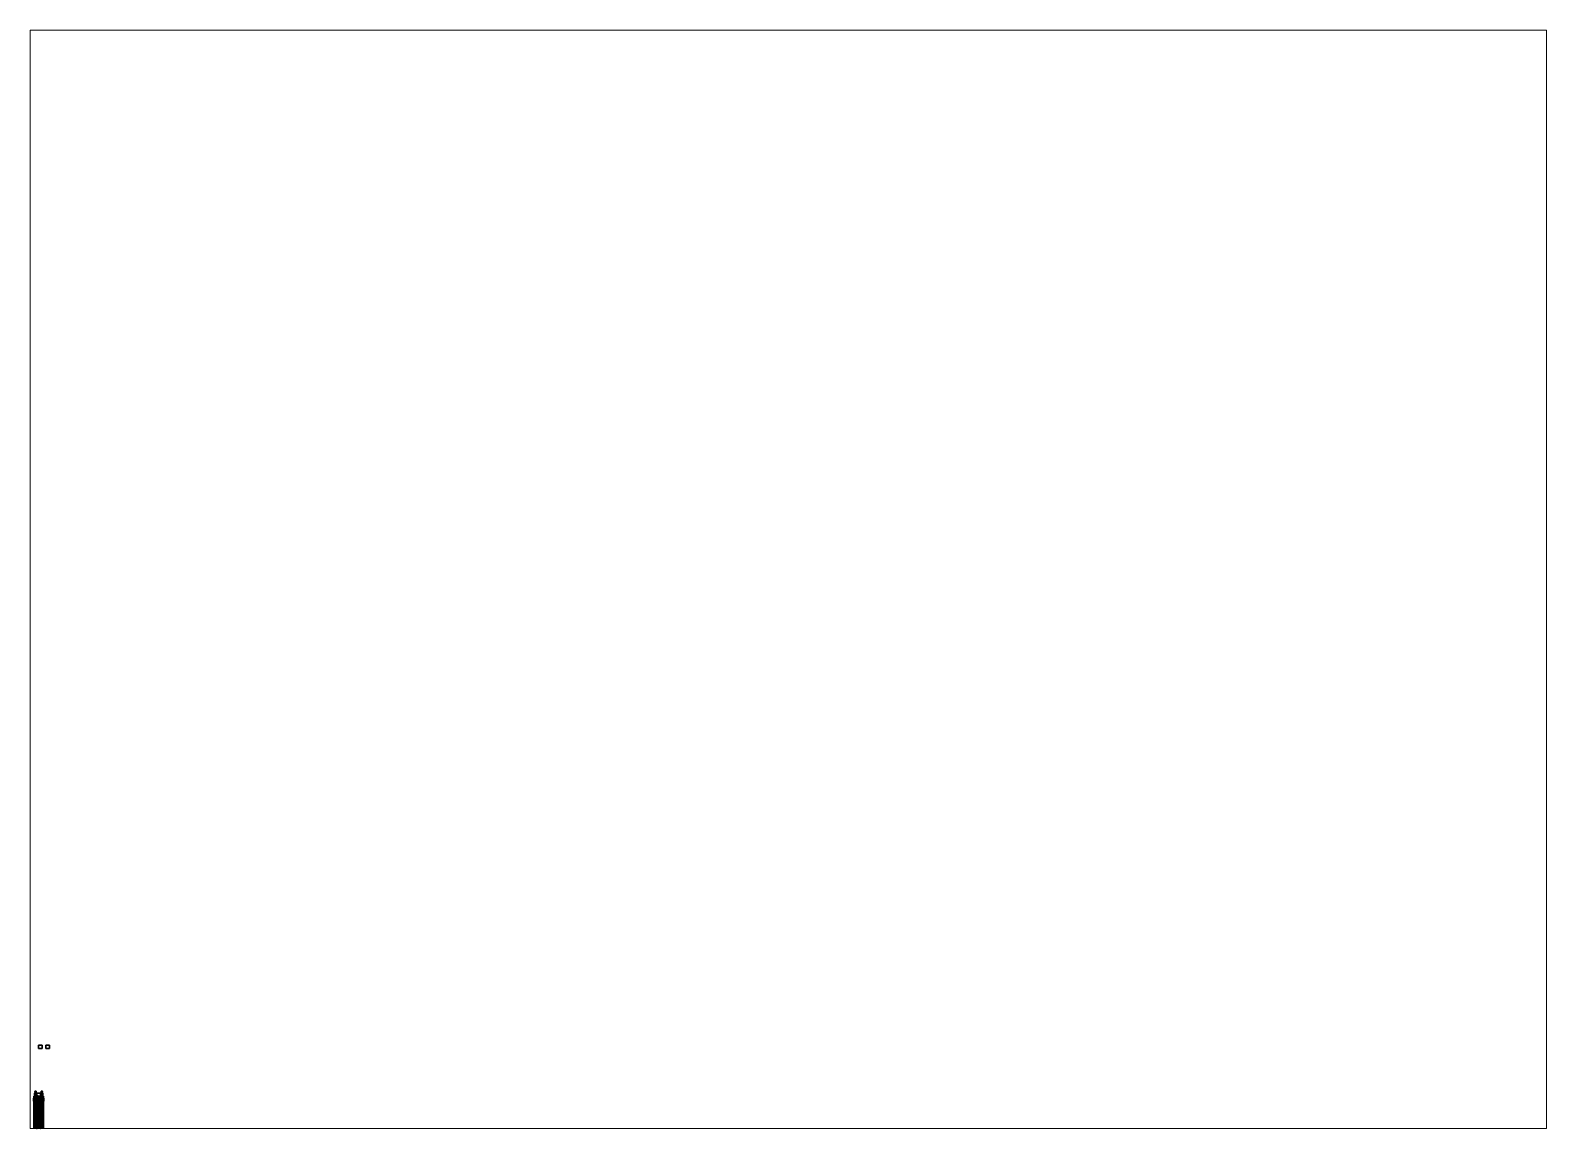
# Paper-space layout 'Layout1' of a CAD drawing. Header units: millimetres. Extents: x 28 to 251, y 20 to 181.
# The model-space entities are those that its viewports show. They can reach past a viewport. Long polylines and large blocks are cut down to what shows.
import ezdxf

# ---------------------------------------------------------------- set-up
doc = ezdxf.new("R2010")
doc.units = ezdxf.units.MM
for name, color, linetype in [('b2', 1, 'Continuous'), ('bars', 1, 'Continuous'), ('wheels', 2, 'Continuous')]:
    doc.layers.add(name, color=color, linetype=linetype)

msp = doc.modelspace()

# ---------------------------------------------------------------- linework, layer by layer
for points in [[(1, 18.15, -6.49), (1, 18.15, -7.49), (0, 18.15, -7.49), (0, 18.15, -6.49)], [(1, 18.15, -7.49), (1, 17.15, -7.49), (0, 17.15, -7.49), (0, 18.15, -7.49)], [(0, 18.15, -7.49), (0, 17.15, -7.49), (0, 17.15, -6.49), (0, 18.15, -6.49)], [(0, 18.15, -6.49), (0, 17.15, -6.49), (1, 17.15, -6.49), (1, 18.15, -6.49)], [(0, 17.15, -6.49), (0, 17.15, -7.49), (1, 17.15, -7.49), (1, 17.15, -6.49)], [(1, 17.15, -6.49), (1, 17.15, -7.49), (1, 18.15, -7.49), (1, 18.15, -6.49)], [(3, 18.15, -7.49), (3, 17.15, -7.49), (2, 17.15, -7.49), (2, 18.15, -7.49)], [(2, 18.15, -7.49), (2, 17.15, -7.49), (3, 17.15, -7.49), (3, 18.15, -7.49)], [(-1.22, 4.7, 1.27), (-1.22, 4.7, 0.92), (-1.22, 4.65, 0.92), (-1.22, 4.65, 1.27)], [(1.22, 4.65, 0.92), (-1.22, 4.65, 0.92), (-1.22, 4.7, 0.92), (1.22, 4.7, 0.92)], [(1.22, 4.7, 1.27), (-1.22, 4.7, 1.27), (-1.22, 4.65, 1.27), (1.22, 4.65, 1.27)], [(1.22, 4.7, 0.92), (-1.22, 4.7, 0.92), (-1.22, 4.7, 1.27), (1.22, 4.7, 1.27)], [(-1.22, 4.65, 1.27), (-1.22, 4.65, 0.92), (1.22, 4.65, 0.92), (1.22, 4.65, 1.27)], [(1.18, 3.46, 1.19), (1.18, 4.65, 1.19), (-1.18, 4.65, 1.19), (-1.18, 3.46, 1.19)], [(-1.18, 3.46, 1.19), (-1.18, 4.65, 1.19), (-1.18, 4.65, 1.16), (-1.18, 3.46, 1.16)], [(-1.16, 4.64, 0.41), (-1.18, 4.62, 0.43), (-1.18, 4.62, 1.16), (-1.16, 4.64, 1.16)], [(-1.18, 4.62, 0.43), (-1.16, 4.64, 0.41), (-1.16, 4.16, 0.41), (-1.18, 4.18, 0.43)], [(-1.18, 4.62, 0.43), (-1.16, 4.6, 0.45), (-1.16, 4.6, 1.16), (-1.18, 4.62, 1.16)], [(-1.18, 4.62, 0.8), (-1.16, 4.6, 0.78), (-1.16, 4.2, 0.78), (-1.18, 4.18, 0.8)], [(-1.16, 4.6, 0.82), (-1.18, 4.62, 0.8), (-1.18, 4.18, 0.8), (-1.16, 4.2, 0.82)], [(-1.16, 4.6, 0.45), (-1.18, 4.62, 0.43), (-1.18, 4.18, 0.43), (-1.16, 4.2, 0.45)], [(-1.14, 4.62, 0.43), (-1.16, 4.64, 0.41), (-1.16, 4.64, 1.16), (-1.14, 4.62, 1.16)], [(-1.16, 4.64, 0.41), (-1.14, 4.62, 0.43), (-1.14, 4.18, 0.43), (-1.16, 4.16, 0.41)], [(-1.16, 4.6, 0.45), (-1.14, 4.62, 0.43), (-1.14, 4.62, 1.16), (-1.16, 4.6, 1.16)], [(-1.16, 4.6, 0.78), (-1.14, 4.62, 0.8), (-1.14, 4.18, 0.8), (-1.16, 4.2, 0.78)], [(-1.14, 4.62, 0.8), (-1.16, 4.6, 0.82), (-1.16, 4.2, 0.82), (-1.14, 4.18, 0.8)], [(-1.14, 4.62, 0.43), (-1.16, 4.6, 0.45), (-1.16, 4.2, 0.45), (-1.14, 4.18, 0.43)], [(-0.88, 5.2, 0.91), (-1.03, 5.2, 0.97), (-1.09, 5.2, 1.12), (-0.73, 5.2, 0.97)], [(-0.73, 5.2, 0.97), (-1.09, 5.2, 1.12), (-1.03, 5.2, 1.27), (-0.67, 5.2, 1.12)], [(-1.09, 5.2, 1.12), (-1.03, 5.2, 0.97), (-1.03, 5.16, 0.97), (-1.09, 5.16, 1.12)], [(-1.03, 5.2, 1.27), (-1.09, 5.2, 1.12), (-1.09, 5.16, 1.12), (-1.03, 5.16, 1.27)], [(-1.09, 5.16, 1.12), (-0.73, 5.16, 1.27), (-0.88, 5.16, 1.33), (-1.03, 5.16, 1.27)], [(-1.03, 5.16, 0.97), (-0.67, 5.16, 1.12), (-0.73, 5.16, 1.27), (-1.09, 5.16, 1.12)], [(-0.67, 5.2, 1.12), (-1.03, 5.2, 1.27), (-0.88, 5.2, 1.33), (-0.73, 5.2, 1.27)], [(-0.88, 5.2, 1.33), (-1.03, 5.2, 1.27), (-1.03, 5.16, 1.27), (-0.88, 5.16, 1.33)], [(-1.03, 5.2, 0.97), (-0.88, 5.2, 0.91), (-0.88, 5.16, 0.91), (-1.03, 5.16, 0.97)], [(-0.88, 5.16, 0.91), (-0.73, 5.16, 0.97), (-0.67, 5.16, 1.12), (-1.03, 5.16, 0.97)], [(-0.81, 5.03, 1), (-0.95, 5.03, 1), (-1.02, 5.03, 1.12), (-0.74, 5.03, 1.12)], [(-1.02, 5.03, 1.12), (-0.95, 5.03, 1), (-0.95, 4.7, 1), (-1.02, 4.7, 1.12)], [(-0.95, 5.03, 1.24), (-1.02, 5.03, 1.12), (-1.02, 4.7, 1.12), (-0.95, 4.7, 1.24)], [(-0.74, 5.03, 1.12), (-1.02, 5.03, 1.12), (-0.95, 5.03, 1.24), (-0.81, 5.03, 1.24)], [(-0.98, 5.16, 1.12), (-0.93, 5.16, 1.03), (-0.93, 5.03, 1.03), (-0.98, 5.03, 1.12)], [(-0.93, 5.16, 1.21), (-0.98, 5.16, 1.12), (-0.98, 5.03, 1.12), (-0.93, 5.03, 1.21)], [(-0.95, 5.03, 1), (-0.81, 5.03, 1), (-0.81, 4.7, 1), (-0.95, 4.7, 1)], [(-0.81, 5.03, 1.24), (-0.95, 5.03, 1.24), (-0.95, 4.7, 1.24), (-0.81, 4.7, 1.24)], [(-0.93, 5.16, 1.03), (-0.83, 5.16, 1.03), (-0.83, 5.03, 1.03), (-0.93, 5.03, 1.03)], [(-0.83, 5.16, 1.21), (-0.93, 5.16, 1.21), (-0.93, 5.03, 1.21), (-0.83, 5.03, 1.21)], [(-0.73, 5.2, 1.27), (-0.88, 5.2, 1.33), (-0.88, 5.16, 1.33), (-0.73, 5.16, 1.27)], [(-0.88, 5.2, 0.91), (-0.73, 5.2, 0.97), (-0.73, 5.16, 0.97), (-0.88, 5.16, 0.91)], [(-0.83, 5.16, 1.03), (-0.78, 5.16, 1.12), (-0.78, 5.03, 1.12), (-0.83, 5.03, 1.03)], [(-0.78, 5.16, 1.12), (-0.83, 5.16, 1.21), (-0.83, 5.03, 1.21), (-0.78, 5.03, 1.12)], [(-0.81, 5.03, 1), (-0.74, 5.03, 1.12), (-0.74, 4.7, 1.12), (-0.81, 4.7, 1)], [(-0.74, 5.03, 1.12), (-0.81, 5.03, 1.24), (-0.81, 4.7, 1.24), (-0.74, 4.7, 1.12)], [(-0.73, 5.2, 0.97), (-0.67, 5.2, 1.12), (-0.67, 5.16, 1.12), (-0.73, 5.16, 0.97)], [(-0.67, 5.2, 1.12), (-0.73, 5.2, 1.27), (-0.73, 5.16, 1.27), (-0.67, 5.16, 1.12)], [(-0.56, 4.65, 1.19), (-0.56, 4.65, 0.81), (-0.56, 2.48, 0.81), (-0.56, 2.48, 1.19)], [(-0.44, 4.65, 0.92), (-0.44, 4.65, 0.81), (-0.56, 4.65, 0.81), (-0.56, 4.65, 0.92)], [(0.56, 4.65, 0.92), (0.56, 4.65, 0.81), (0.44, 4.65, 0.81), (0.44, 4.65, 0.92)], [(0.56, 2.48, 0.81), (0.56, 4.65, 0.81), (0.56, 4.65, 1.19), (0.56, 2.48, 1.19)], [(0.67, 5.2, 1.12), (0.73, 5.2, 0.97), (0.73, 5.16, 0.97), (0.67, 5.16, 1.12)], [(1.03, 5.2, 0.97), (0.67, 5.2, 1.12), (0.73, 5.2, 1.27), (1.09, 5.2, 1.12)], [(0.88, 5.2, 0.91), (0.73, 5.2, 0.97), (0.67, 5.2, 1.12), (1.03, 5.2, 0.97)], [(0.73, 5.2, 1.27), (0.67, 5.2, 1.12), (0.67, 5.16, 1.12), (0.73, 5.16, 1.27)], [(0.67, 5.16, 1.12), (1.03, 5.16, 1.27), (0.88, 5.16, 1.33), (0.73, 5.16, 1.27)], [(0.73, 5.16, 0.97), (1.09, 5.16, 1.12), (1.03, 5.16, 1.27), (0.67, 5.16, 1.12)], [(0.88, 5.2, 1.33), (0.73, 5.2, 1.27), (0.73, 5.16, 1.27), (0.88, 5.16, 1.33)], [(1.09, 5.2, 1.12), (0.73, 5.2, 1.27), (0.88, 5.2, 1.33), (1.03, 5.2, 1.27)], [(0.73, 5.2, 0.97), (0.88, 5.2, 0.91), (0.88, 5.16, 0.91), (0.73, 5.16, 0.97)], [(0.88, 5.16, 0.91), (1.03, 5.16, 0.97), (1.09, 5.16, 1.12), (0.73, 5.16, 0.97)], [(0.74, 5.03, 1.12), (0.81, 5.03, 1), (0.81, 4.7, 1), (0.74, 4.7, 1.12)], [(0.95, 5.03, 1), (0.81, 5.03, 1), (0.74, 5.03, 1.12), (1.02, 5.03, 1.12)], [(0.81, 5.03, 1.24), (0.74, 5.03, 1.12), (0.74, 4.7, 1.12), (0.81, 4.7, 1.24)], [(1.02, 5.03, 1.12), (0.74, 5.03, 1.12), (0.81, 5.03, 1.24), (0.95, 5.03, 1.24)], [(0.78, 5.16, 1.12), (0.83, 5.16, 1.03), (0.83, 5.03, 1.03), (0.78, 5.03, 1.12)], [(0.83, 5.16, 1.21), (0.78, 5.16, 1.12), (0.78, 5.03, 1.12), (0.83, 5.03, 1.21)], [(0.81, 5.03, 1), (0.95, 5.03, 1), (0.95, 4.7, 1), (0.81, 4.7, 1)], [(0.95, 5.03, 1.24), (0.81, 5.03, 1.24), (0.81, 4.7, 1.24), (0.95, 4.7, 1.24)], [(0.83, 5.16, 1.03), (0.93, 5.16, 1.03), (0.93, 5.03, 1.03), (0.83, 5.03, 1.03)], [(0.93, 5.16, 1.21), (0.83, 5.16, 1.21), (0.83, 5.03, 1.21), (0.93, 5.03, 1.21)], [(1.03, 5.2, 1.27), (0.88, 5.2, 1.33), (0.88, 5.16, 1.33), (1.03, 5.16, 1.27)], [(0.88, 5.2, 0.91), (1.03, 5.2, 0.97), (1.03, 5.16, 0.97), (0.88, 5.16, 0.91)], [(0.93, 5.16, 1.03), (0.98, 5.16, 1.12), (0.98, 5.03, 1.12), (0.93, 5.03, 1.03)], [(0.98, 5.16, 1.12), (0.93, 5.16, 1.21), (0.93, 5.03, 1.21), (0.98, 5.03, 1.12)], [(0.95, 5.03, 1), (1.02, 5.03, 1.12), (1.02, 4.7, 1.12), (0.95, 4.7, 1)], [(1.02, 5.03, 1.12), (0.95, 5.03, 1.24), (0.95, 4.7, 1.24), (1.02, 4.7, 1.12)], [(1.03, 5.2, 0.97), (1.09, 5.2, 1.12), (1.09, 5.16, 1.12), (1.03, 5.16, 0.97)], [(1.09, 5.2, 1.12), (1.03, 5.2, 1.27), (1.03, 5.16, 1.27), (1.09, 5.16, 1.12)], [(1.16, 4.64, 0.41), (1.14, 4.62, 0.43), (1.14, 4.62, 1.16), (1.16, 4.64, 1.16)], [(1.14, 4.62, 0.43), (1.16, 4.64, 0.41), (1.16, 4.16, 0.41), (1.14, 4.18, 0.43)], [(1.14, 4.62, 0.43), (1.16, 4.6, 0.45), (1.16, 4.6, 1.16), (1.14, 4.62, 1.16)], [(1.16, 4.6, 0.82), (1.14, 4.62, 0.8), (1.14, 4.18, 0.8), (1.16, 4.2, 0.82)], [(1.14, 4.62, 0.8), (1.16, 4.6, 0.78), (1.16, 4.2, 0.78), (1.14, 4.18, 0.8)], [(1.16, 4.6, 0.45), (1.14, 4.62, 0.43), (1.14, 4.18, 0.43), (1.16, 4.2, 0.45)], [(1.18, 4.62, 0.43), (1.16, 4.64, 0.41), (1.16, 4.64, 1.16), (1.18, 4.62, 1.16)], [(1.16, 4.64, 0.41), (1.18, 4.62, 0.43), (1.18, 4.18, 0.43), (1.16, 4.16, 0.41)], [(1.16, 4.6, 0.45), (1.18, 4.62, 0.43), (1.18, 4.62, 1.16), (1.16, 4.6, 1.16)], [(1.18, 4.62, 0.8), (1.16, 4.6, 0.82), (1.16, 4.2, 0.82), (1.18, 4.18, 0.8)], [(1.16, 4.6, 0.78), (1.18, 4.62, 0.8), (1.18, 4.18, 0.8), (1.16, 4.2, 0.78)], [(1.18, 4.62, 0.43), (1.16, 4.6, 0.45), (1.16, 4.2, 0.45), (1.18, 4.18, 0.43)], [(1.18, 3.46, 1.16), (1.18, 4.65, 1.16), (1.18, 4.65, 1.19), (1.18, 3.46, 1.19)], [(1.22, 4.65, 1.27), (1.22, 4.65, 0.92), (1.22, 4.7, 0.92), (1.22, 4.7, 1.27)], [(-1.33, 3.33, 1.14), (-1.44, 3.33, 1.28), (-1.44, 3.33, 1.44), (-1.36, 3.33, 1.58)], [(-1.44, 3.33, 1.28), (-1.44, 2.48, 1.28), (-1.44, 2.48, 1.44), (-1.44, 3.33, 1.44)], [(-1.33, 3.33, 1.14), (-1.33, 2.48, 1.14), (-1.44, 2.48, 1.28), (-1.44, 3.33, 1.28)], [(-1.44, 3.33, 1.44), (-1.44, 2.48, 1.44), (-1.36, 2.48, 1.58), (-1.36, 3.33, 1.58)], [(-1.44, 2.48, 1.28), (-1.33, 2.48, 1.14), (-1.36, 2.48, 1.58), (-1.44, 2.48, 1.44)], [(-1.36, 3.33, 1.58), (-1.23, 3.33, 1.65), (-0.56, 3.33, 1.65), (-1.33, 3.33, 1.14)], [(-1.36, 3.33, 1.58), (-1.36, 2.48, 1.58), (-1.23, 2.48, 1.65), (-1.23, 3.33, 1.65)], [(-1.23, 2.48, 1.65), (-1.36, 2.48, 1.58), (-1.33, 2.48, 1.14), (-0.56, 2.48, 1.65)], [(-0.92, 3.65, 1.75), (-0.92, 3.89, 1.75), (-1.34, 3.89, 1.75), (-1.34, 3.65, 1.75)], [(-0.92, 3.89, 1.75), (-0.92, 3.89, 1.19), (-1.34, 3.89, 1.19), (-1.34, 3.89, 1.75)], [(-1.34, 3.89, 1.75), (-1.34, 3.85, 1.71), (-1.34, 3.61, 1.71), (-1.34, 3.65, 1.75)], [(-1.34, 3.89, 1.19), (-1.34, 3.85, 1.19), (-1.34, 3.85, 1.71), (-1.34, 3.89, 1.75)], [(-0.92, 3.65, 2.3), (-0.92, 3.65, 1.75), (-1.34, 3.65, 1.75), (-1.34, 3.65, 2.3)], [(-1.34, 3.65, 2.3), (-1.34, 3.61, 2.25), (-1.34, -1.1, 2.25), (-1.34, -1.1, 2.3)], [(-0.92, -1.1, 2.3), (-0.92, 3.65, 2.3), (-1.34, 3.65, 2.3), (-1.34, -1.1, 2.3)], [(-1.34, 3.65, 1.75), (-1.34, 3.61, 1.71), (-1.34, 3.61, 2.25), (-1.34, 3.65, 2.3)], [(-1.24, 0.33, 1.77), (-1.28, 0.18, 1.73), (-1.34, 0.18, 1.88), (-1.28, 0.33, 1.88)], [(-1.28, 0.33, 1.88), (-1.34, 0.18, 1.88), (-1.28, 0.18, 2.03), (-1.24, 0.33, 1.99)], [(-1.34, -1.3, 1.88), (-1.28, -1.3, 2.03), (-1.28, 0.18, 2.03), (-1.34, 0.18, 1.88)], [(-1.28, -1.3, 1.73), (-1.34, -1.3, 1.88), (-1.34, 0.18, 1.88), (-1.28, 0.18, 1.73)], [(-1.28, 3.33, 0.61), (-1.33, 3.33, 0.72), (-1.33, 3.33, 1.14), (-0.56, 3.33, 1.65)], [(-1.33, 3.33, 0.72), (-1.33, 2.48, 0.72), (-1.33, 2.48, 1.14), (-1.33, 3.33, 1.14)], [(-1.28, 3.33, 0.61), (-1.28, 2.48, 0.61), (-1.33, 2.48, 0.72), (-1.33, 3.33, 0.72)], [(-1.33, 2.48, 0.72), (-1.28, 2.48, 0.61), (-0.56, 2.48, 1.65), (-1.33, 2.48, 1.14)], [(-0.56, 3.33, 1.65), (-0.74, 3.33, 0.58), (-0.89, 3.33, 0.46), (-1.28, 3.33, 0.61)], [(-1.28, 3.33, 0.61), (-0.89, 3.33, 0.46), (-1.03, 3.33, 0.46), (-1.14, 3.33, 0.49)], [(-1.14, 3.33, 0.49), (-1.14, 2.48, 0.49), (-1.28, 2.48, 0.61), (-1.28, 3.33, 0.61)], [(-0.74, 2.48, 0.58), (-0.56, 2.48, 1.65), (-1.28, 2.48, 0.61), (-0.89, 2.48, 0.46)], [(-0.89, 2.48, 0.46), (-1.28, 2.48, 0.61), (-1.14, 2.48, 0.49), (-1.03, 2.48, 0.46)], [(-1.13, 0.39, 1.88), (-1.24, 0.33, 1.77), (-1.28, 0.33, 1.88), (-1.13, 0.39, 1.88)], [(-1.13, 0.39, 1.88), (-1.28, 0.33, 1.88), (-1.24, 0.33, 1.99), (-1.13, 0.39, 1.88)], [(-1.13, 0.33, 1.73), (-1.13, 0.18, 1.67), (-1.28, 0.18, 1.73), (-1.24, 0.33, 1.77)], [(-1.24, 0.33, 1.99), (-1.28, 0.18, 2.03), (-1.13, 0.18, 2.09), (-1.13, 0.33, 2.03)], [(-1.28, -1.3, 2.03), (-1.13, -1.3, 2.09), (-1.13, 0.18, 2.09), (-1.28, 0.18, 2.03)], [(-1.13, -1.3, 1.67), (-1.28, -1.3, 1.73), (-1.28, 0.18, 1.73), (-1.13, 0.18, 1.67)], [(-1.13, 0.39, 1.88), (-1.13, 0.33, 1.73), (-1.24, 0.33, 1.77), (-1.13, 0.39, 1.88)], [(-1.13, 0.39, 1.88), (-1.24, 0.33, 1.99), (-1.13, 0.33, 2.03), (-1.13, 0.39, 1.88)], [(-1.23, 3.33, 1.65), (-1.23, 2.48, 1.65), (-0.56, 2.48, 1.65), (-0.56, 3.33, 1.65)], [(-1.17, 3.04, 1.65), (-1.23, 2.91, 1.65), (-0.85, 2.91, 2.65), (-0.79, 3.04, 2.65)], [(-1.23, 2.91, 1.65), (-1.17, 2.78, 1.65), (-0.79, 2.78, 2.65), (-0.85, 2.91, 2.65)], [(-1.16, 4.2, 0.45), (-1.18, 4.18, 0.43), (-1.18, 4.18, 1.16), (-1.16, 4.2, 1.16)], [(-1.18, 4.18, 0.43), (-1.16, 4.16, 0.41), (-1.16, 4.16, 1.16), (-1.18, 4.18, 1.16)], [(-1.04, 3.1, 1.65), (-1.17, 3.04, 1.65), (-0.79, 3.04, 2.65), (-0.66, 3.1, 2.65)], [(-1.17, 2.78, 1.65), (-1.04, 2.72, 1.65), (-0.66, 2.72, 2.65), (-0.79, 2.78, 2.65)], [(-1.14, 4.18, 0.43), (-1.16, 4.2, 0.45), (-1.16, 4.2, 1.16), (-1.14, 4.18, 1.16)], [(-1.16, 4.16, 0.41), (-1.14, 4.18, 0.43), (-1.14, 4.18, 1.16), (-1.16, 4.16, 1.16)], [(-1.03, 3.33, 0.46), (-1.03, 2.48, 0.46), (-1.14, 2.48, 0.49), (-1.14, 3.33, 0.49)], [(-1.13, 0.39, 1.88), (-0.98, 0.33, 1.88), (-1.02, 0.33, 1.77), (-1.13, 0.39, 1.88)], [(-1.13, 0.39, 1.88), (-1.02, 0.33, 1.77), (-1.13, 0.33, 1.73), (-1.13, 0.39, 1.88)], [(-1.13, 0.39, 1.88), (-1.13, 0.33, 2.03), (-1.02, 0.33, 1.99), (-1.13, 0.39, 1.88)], [(-1.13, 0.39, 1.88), (-1.02, 0.33, 1.99), (-0.98, 0.33, 1.88), (-1.13, 0.39, 1.88)], [(-1.02, 0.33, 1.77), (-0.98, 0.18, 1.73), (-1.13, 0.18, 1.67), (-1.13, 0.33, 1.73)], [(-1.13, 0.33, 2.03), (-1.13, 0.18, 2.09), (-0.98, 0.18, 2.03), (-1.02, 0.33, 1.99)], [(-1.13, -1.3, 2.09), (-0.98, -1.3, 2.03), (-0.98, 0.18, 2.03), (-1.13, 0.18, 2.09)], [(-0.98, -1.3, 1.73), (-1.13, -1.3, 1.67), (-1.13, 0.18, 1.67), (-0.98, 0.18, 1.73)], [(-0.91, 3.04, 1.65), (-1.04, 3.1, 1.65), (-0.66, 3.1, 2.65), (-0.53, 3.04, 2.65)], [(-1.04, 2.72, 1.65), (-0.91, 2.78, 1.65), (-0.53, 2.78, 2.65), (-0.66, 2.72, 2.65)], [(-0.89, 3.33, 0.46), (-0.89, 2.48, 0.46), (-1.03, 2.48, 0.46), (-1.03, 3.33, 0.46)], [(-0.98, 0.33, 1.88), (-0.92, 0.18, 1.88), (-0.98, 0.18, 1.73), (-1.02, 0.33, 1.77)], [(-1.02, 0.33, 1.99), (-0.98, 0.18, 2.03), (-0.92, 0.18, 1.88), (-0.98, 0.33, 1.88)], [(-0.98, -1.3, 2.03), (-0.92, -1.3, 1.88), (-0.92, 0.18, 1.88), (-0.98, 0.18, 2.03)], [(-0.92, -1.3, 1.88), (-0.98, -1.3, 1.73), (-0.98, 0.18, 1.73), (-0.92, 0.18, 1.88)], [(-0.92, 3.61, 1.71), (-0.92, 3.85, 1.71), (-0.92, 3.89, 1.75), (-0.92, 3.65, 1.75)], [(-0.92, 3.85, 1.71), (-0.92, 3.85, 1.19), (-0.92, 3.89, 1.19), (-0.92, 3.89, 1.75)], [(-0.92, 2.28, 2.9), (-0.8, 2.28, 3.36), (-0.8, 3.84, 3.36), (-0.92, 3.84, 2.9)], [(-0.8, -3.62, 2.44), (-0.92, -3.62, 2.9), (-0.92, 3.84, 2.9), (-0.8, 3.84, 2.44)], [(-0.8, 3.84, 3.36), (0.92, 3.84, 2.9), (0.8, 3.84, 2.44), (-0.92, 3.84, 2.9)], [(-0.92, 3.84, 2.9), (0.8, 3.84, 2.44), (0.46, 3.84, 2.1), (-0.8, 3.84, 2.44)], [(-0.92, -1.1, 2.25), (-0.92, 3.61, 2.25), (-0.92, 3.65, 2.3), (-0.92, -1.1, 2.3)], [(-0.92, 3.61, 2.25), (-0.92, 3.61, 1.71), (-0.92, 3.65, 1.75), (-0.92, 3.65, 2.3)], [(-0.92, -3.62, 2.9), (-0.8, -3.62, 3.39), (-0.8, 2.28, 3.39), (-0.92, 2.28, 2.9)], [(-0.92, 2.28, 2.9), (-0.8, 2.28, 3.39), (-0.8, 2.28, 3.36), (-0.92, 2.28, 2.9)], [(-0.85, 2.91, 1.65), (-0.91, 3.04, 1.65), (-0.53, 3.04, 2.65), (-0.47, 2.91, 2.65)], [(-0.91, 2.78, 1.65), (-0.85, 2.91, 1.65), (-0.47, 2.91, 2.65), (-0.53, 2.78, 2.65)], [(-0.74, 3.33, 0.58), (-0.74, 2.48, 0.58), (-0.89, 2.48, 0.46), (-0.89, 3.33, 0.46)], [(-0.8, 2.28, 3.36), (-0.46, 2.28, 3.7), (-0.46, 3.84, 3.7), (-0.8, 3.84, 3.36)], [(-0.46, -3.62, 2.1), (-0.8, -3.62, 2.44), (-0.8, 3.84, 2.44), (-0.46, 3.84, 2.1)], [(-0.46, 3.84, 3.7), (0.8, 3.84, 3.36), (0.92, 3.84, 2.9), (-0.8, 3.84, 3.36)], [(-0.8, 3.84, 2.44), (0.46, 3.84, 2.1), (0, 3.84, 1.98), (-0.46, 3.84, 2.1)], [(-0.8, -2.06, 3.39), (-0.46, -2.06, 3.73), (-0.46, 2.28, 3.73), (-0.8, 2.28, 3.39)], [(-0.8, 2.28, 3.39), (-0.46, 2.28, 3.73), (-0.46, 2.28, 3.7), (-0.8, 2.28, 3.36)], [(-0.56, 3.33, 1.65), (-0.64, 3.33, 0.75), (-0.74, 3.33, 0.58), (-0.56, 3.33, 1.65)], [(-0.64, 3.33, 0.75), (-0.64, 2.48, 0.75), (-0.74, 2.48, 0.58), (-0.74, 3.33, 0.58)], [(-0.64, 2.48, 0.75), (-0.56, 2.48, 1.65), (-0.56, 2.48, 1.65), (-0.74, 2.48, 0.58)], [(-0.62, 4.15, 2.98), (-0.67, 4.02, 2.98), (-0.67, 4.02, 3.33), (-0.62, 4.15, 3.33)], [(-0.31, 4.02, 3.33), (-0.62, 4.15, 3.33), (-0.67, 4.02, 3.33), (-0.36, 3.89, 3.33)], [(-0.67, 4.02, 2.98), (-0.62, 3.89, 2.98), (-0.62, 3.89, 3.33), (-0.67, 4.02, 3.33)], [(-0.36, 3.89, 3.33), (-0.67, 4.02, 3.33), (-0.62, 3.89, 3.33), (-0.49, 3.84, 3.33)], [(-0.56, 3.33, 1.65), (-0.56, 3.33, 0.75), (-0.64, 3.33, 0.75), (-0.56, 3.33, 1.65)], [(-0.56, 3.33, 0.75), (-0.56, 2.48, 0.75), (-0.64, 2.48, 0.75), (-0.64, 3.33, 0.75)], [(-0.56, 2.48, 0.75), (-0.56, 2.48, 1.65), (-0.56, 2.48, 1.65), (-0.64, 2.48, 0.75)], [(-0.56, 4.17, 2.48), (-0.63, 4.05, 2.48), (-0.63, 4.05, 2.83), (-0.56, 4.17, 2.83)], [(-0.42, 3.93, 2.83), (-0.56, 4.17, 2.83), (-0.63, 4.05, 2.83), (-0.56, 3.93, 2.83)], [(-0.63, 4.05, 2.48), (-0.56, 3.93, 2.48), (-0.56, 3.93, 2.83), (-0.63, 4.05, 2.83)], [(-0.49, 4.2, 2.98), (-0.62, 4.15, 2.98), (-0.62, 4.15, 3.33), (-0.49, 4.2, 3.33)], [(-0.36, 4.15, 3.33), (-0.49, 4.2, 3.33), (-0.62, 4.15, 3.33), (-0.31, 4.02, 3.33)], [(-0.62, 3.89, 2.98), (-0.49, 3.84, 2.98), (-0.49, 3.84, 3.33), (-0.62, 3.89, 3.33)], [(-0.54, 4.17, 2.23), (-0.59, 4.08, 2.23), (-0.59, 4.08, 2.48), (-0.54, 4.17, 2.48)], [(-0.54, 4.11, 2.83), (-0.59, 4.02, 2.83), (-0.59, 4.02, 2.98), (-0.54, 4.11, 2.98)], [(-0.59, 4.08, 2.23), (-0.54, 3.99, 2.23), (-0.54, 3.99, 2.48), (-0.59, 4.08, 2.48)], [(-0.59, 4.02, 2.83), (-0.54, 3.93, 2.83), (-0.54, 3.93, 2.98), (-0.59, 4.02, 2.98)], [(-0.53, 4.1, 3.33), (-0.58, 4.02, 3.33), (-0.58, 4.02, 3.57), (-0.53, 4.1, 3.57)], [(-0.44, 4.1, 3.57), (-0.53, 4.1, 3.57), (-0.58, 4.02, 3.57), (-0.4, 4.02, 3.57)], [(-0.58, 4.02, 3.33), (-0.53, 3.94, 3.33), (-0.53, 3.94, 3.57), (-0.58, 4.02, 3.57)], [(-0.4, 4.02, 3.57), (-0.58, 4.02, 3.57), (-0.53, 3.94, 3.57), (-0.44, 3.94, 3.57)], [(-0.42, 4.17, 2.48), (-0.56, 4.17, 2.48), (-0.56, 4.17, 2.83), (-0.42, 4.17, 2.83)], [(-0.35, 4.05, 2.83), (-0.42, 4.17, 2.83), (-0.56, 4.17, 2.83), (-0.42, 3.93, 2.83)], [(-0.56, 3.93, 2.48), (-0.42, 3.93, 2.48), (-0.42, 3.93, 2.83), (-0.56, 3.93, 2.83)], [(-0.56, 3.46, 2.21), (-0.56, 3.46, 1.19), (-0.56, 2.46, 1.19), (-0.56, 2.46, 2.21)], [(0.56, 3.46, 2.21), (0.56, 3.46, 1.19), (-0.56, 3.46, 1.19), (-0.56, 3.46, 2.21)], [(-0.56, 2.48, 1.19), (-0.56, 2.48, 0.33), (-0.56, -3.85, 0.33), (-0.56, -3.85, 1.19)], [(-0.44, -3.85, 1.19), (-0.44, 2.48, 1.19), (-0.56, 2.48, 1.19), (-0.56, -3.85, 1.19)], [(-0.56, 2.46, 2.21), (-0.56, 2.46, 1.19), (0.56, 2.46, 1.19), (0.56, 2.46, 2.21)], [(-0.56, 1.65, 3.93), (-0.56, 1.65, 3.62), (-0.56, -0.05, 3.62), (-0.56, -0.05, 3.93)], [(0.56, 1.65, 3.93), (0.56, 1.65, 3.62), (-0.56, 1.65, 3.62), (-0.56, 1.65, 3.93)], [(-0.5, 1.59, 3.98), (-0.56, 1.65, 3.93), (-0.56, -0.05, 3.93), (-0.5, -0.05, 3.98)], [(0.5, 1.59, 3.98), (0.56, 1.65, 3.93), (-0.56, 1.65, 3.93), (-0.5, 1.59, 3.98)], [(-0.44, 4.17, 2.23), (-0.54, 4.17, 2.23), (-0.54, 4.17, 2.48), (-0.44, 4.17, 2.48)], [(-0.44, 4.11, 2.83), (-0.54, 4.11, 2.83), (-0.54, 4.11, 2.98), (-0.44, 4.11, 2.98)], [(-0.54, 3.99, 2.23), (-0.44, 3.99, 2.23), (-0.44, 3.99, 2.48), (-0.54, 3.99, 2.48)], [(-0.54, 3.93, 2.83), (-0.44, 3.93, 2.83), (-0.44, 3.93, 2.98), (-0.54, 3.93, 2.98)], [(-0.44, 4.1, 3.33), (-0.53, 4.1, 3.33), (-0.53, 4.1, 3.57), (-0.44, 4.1, 3.57)], [(-0.53, 3.94, 3.33), (-0.44, 3.94, 3.33), (-0.44, 3.94, 3.57), (-0.53, 3.94, 3.57)], [(-0.52, -3.97, 0.22), (-0.5, -3.95, 0.24), (-0.5, 2.27, 0.24), (-0.52, 2.27, 0.22)], [(-0.5, -3.99, 0.2), (-0.52, -3.97, 0.22), (-0.52, 2.27, 0.22), (-0.5, 2.27, 0.2)], [(-0.5, -3.95, 0.24), (-0.48, -3.97, 0.22), (-0.48, 2.27, 0.22), (-0.5, 2.27, 0.24)], [(-0.48, -3.97, 0.22), (-0.5, -3.99, 0.2), (-0.5, 2.27, 0.2), (-0.48, 2.27, 0.22)], [(0.5, -0.05, 3.98), (0.5, 1.59, 3.98), (-0.5, 1.59, 3.98), (-0.5, -0.05, 3.98)], [(-0.36, 4.15, 2.98), (-0.49, 4.2, 2.98), (-0.49, 4.2, 3.33), (-0.36, 4.15, 3.33)], [(-0.49, 3.84, 2.98), (-0.36, 3.89, 2.98), (-0.36, 3.89, 3.33), (-0.49, 3.84, 3.33)], [(-0.46, 2.28, 3.7), (0, 2.28, 3.82), (0, 3.84, 3.82), (-0.46, 3.84, 3.7)], [(0, -3.62, 1.98), (-0.46, -3.62, 2.1), (-0.46, 3.84, 2.1), (0, 3.84, 1.98)], [(0, 3.84, 3.82), (0.46, 3.84, 3.7), (0.8, 3.84, 3.36), (-0.46, 3.84, 3.7)], [(-0.46, -2.06, 3.73), (0, -2.06, 3.85), (0, 2.28, 3.85), (-0.46, 2.28, 3.73)], [(-0.46, 2.28, 3.73), (0, 2.28, 3.85), (0, 2.28, 3.82), (-0.46, 2.28, 3.7)], [(-0.39, 4.08, 2.23), (-0.44, 4.17, 2.23), (-0.44, 4.17, 2.48), (-0.39, 4.08, 2.48)], [(-0.39, 4.02, 2.83), (-0.44, 4.11, 2.83), (-0.44, 4.11, 2.98), (-0.39, 4.02, 2.98)], [(-0.4, 4.02, 3.33), (-0.44, 4.1, 3.33), (-0.44, 4.1, 3.57), (-0.4, 4.02, 3.57)], [(-0.44, 3.99, 2.23), (-0.39, 4.08, 2.23), (-0.39, 4.08, 2.48), (-0.44, 3.99, 2.48)], [(-0.44, 3.93, 2.83), (-0.39, 4.02, 2.83), (-0.39, 4.02, 2.98), (-0.44, 3.93, 2.98)], [(-0.44, 3.94, 3.33), (-0.4, 4.02, 3.33), (-0.4, 4.02, 3.57), (-0.44, 3.94, 3.57)], [(-0.44, -3.85, 0.33), (-0.44, 2.48, 0.33), (-0.44, 2.48, 1.19), (-0.44, -3.85, 1.19)], [(-0.35, 4.05, 2.48), (-0.42, 4.17, 2.48), (-0.42, 4.17, 2.83), (-0.35, 4.05, 2.83)], [(-0.42, 3.93, 2.48), (-0.35, 4.05, 2.48), (-0.35, 4.05, 2.83), (-0.42, 3.93, 2.83)], [(-0.31, 4.02, 2.98), (-0.36, 4.15, 2.98), (-0.36, 4.15, 3.33), (-0.31, 4.02, 3.33)], [(-0.36, 3.89, 2.98), (-0.31, 4.02, 2.98), (-0.31, 4.02, 3.33), (-0.36, 3.89, 3.33)], [(-0.3, 3.84, 2.9), (-0.17, 3.84, 3.2), (-0.17, 3.86, 3.2), (-0.3, 3.86, 2.9)], [(-0.17, 3.84, 2.6), (-0.3, 3.84, 2.9), (-0.3, 3.86, 2.9), (-0.17, 3.86, 2.6)], [(-0.17, 3.86, 3.2), (0.56, 3.86, 2.9), (0.43, 3.86, 2.6), (-0.3, 3.86, 2.9)], [(-0.3, 3.86, 2.9), (0.43, 3.86, 2.6), (0.13, 3.86, 2.47), (-0.17, 3.86, 2.6)], [(-0.23, 2.9, 4.02), (0.16, 3.06, 4.02), (0, 3.13, 4.02), (-0.16, 3.06, 4.02)], [(-0.16, 3.06, 3.77), (-0.23, 2.9, 3.74), (-0.23, 2.9, 4.02), (-0.16, 3.06, 4.02)], [(-0.16, 2.74, 4.02), (0.23, 2.9, 4.02), (0.16, 3.06, 4.02), (-0.23, 2.9, 4.02)], [(-0.23, 2.9, 3.74), (-0.16, 2.74, 3.77), (-0.16, 2.74, 4.02), (-0.23, 2.9, 4.02)], [(-0.17, 3.84, 3.2), (0.13, 3.84, 3.33), (0.13, 3.86, 3.33), (-0.17, 3.86, 3.2)], [(0.13, 3.84, 2.47), (-0.17, 3.84, 2.6), (-0.17, 3.86, 2.6), (0.13, 3.86, 2.47)], [(0.13, 3.86, 3.33), (0.43, 3.86, 3.2), (0.56, 3.86, 2.9), (-0.17, 3.86, 3.2)], [(0, 3.13, 3.82), (-0.16, 3.06, 3.77), (-0.16, 3.06, 4.02), (0, 3.13, 4.02)], [(0, 2.67, 4.02), (0.16, 2.74, 4.02), (0.23, 2.9, 4.02), (-0.16, 2.74, 4.02)], [(-0.16, 2.74, 3.77), (0, 2.67, 3.82), (0, 2.67, 4.02), (-0.16, 2.74, 4.02)], [(0, 2.28, 3.82), (0.46, 2.28, 3.7), (0.46, 3.84, 3.7), (0, 3.84, 3.82)], [(0.46, -3.62, 2.1), (0, -3.62, 1.98), (0, 3.84, 1.98), (0.46, 3.84, 2.1)], [(0.16, 3.06, 3.77), (0, 3.13, 3.82), (0, 3.13, 4.02), (0.16, 3.06, 4.02)], [(0, 2.67, 3.82), (0.16, 2.74, 3.77), (0.16, 2.74, 4.02), (0, 2.67, 4.02)], [(0, -2.06, 3.85), (0.46, -2.06, 3.73), (0.46, 2.28, 3.73), (0, 2.28, 3.85)], [(0, 2.28, 3.85), (0.46, 2.28, 3.73), (0.46, 2.28, 3.7), (0, 2.28, 3.82)], [(0.13, 3.84, 3.33), (0.43, 3.84, 3.2), (0.43, 3.86, 3.2), (0.13, 3.86, 3.33)], [(0.43, 3.84, 2.6), (0.13, 3.84, 2.47), (0.13, 3.86, 2.47), (0.43, 3.86, 2.6)], [(0.23, 2.9, 3.74), (0.16, 3.06, 3.77), (0.16, 3.06, 4.02), (0.23, 2.9, 4.02)], [(0.16, 2.74, 3.77), (0.23, 2.9, 3.74), (0.23, 2.9, 4.02), (0.16, 2.74, 4.02)], [(0.43, 3.84, 3.2), (0.56, 3.84, 2.9), (0.56, 3.86, 2.9), (0.43, 3.86, 3.2)], [(0.56, 3.84, 2.9), (0.43, 3.84, 2.6), (0.43, 3.86, 2.6), (0.56, 3.86, 2.9)], [(0.44, 2.48, 1.19), (0.44, 2.48, 0.33), (0.44, -3.85, 0.33), (0.44, -3.85, 1.19)], [(0.56, -3.85, 1.19), (0.56, 2.48, 1.19), (0.44, 2.48, 1.19), (0.44, -3.85, 1.19)], [(0.46, 2.28, 3.7), (0.8, 2.28, 3.36), (0.8, 3.84, 3.36), (0.46, 3.84, 3.7)], [(0.8, -3.62, 2.44), (0.46, -3.62, 2.1), (0.46, 3.84, 2.1), (0.8, 3.84, 2.44)], [(0.46, -2.06, 3.73), (0.8, -2.06, 3.39), (0.8, 2.28, 3.39), (0.46, 2.28, 3.73)], [(0.46, 2.28, 3.73), (0.8, 2.28, 3.39), (0.8, 2.28, 3.36), (0.46, 2.28, 3.7)], [(0.91, 3.04, 1.65), (0.85, 2.91, 1.65), (0.47, 2.91, 2.65), (0.53, 3.04, 2.65)], [(0.85, 2.91, 1.65), (0.91, 2.78, 1.65), (0.53, 2.78, 2.65), (0.47, 2.91, 2.65)], [(0.48, -3.97, 0.22), (0.5, -3.95, 0.24), (0.5, 2.27, 0.24), (0.48, 2.27, 0.22)], [(0.5, -3.99, 0.2), (0.48, -3.97, 0.22), (0.48, 2.27, 0.22), (0.5, 2.27, 0.2)], [(0.5, -3.95, 0.24), (0.52, -3.97, 0.22), (0.52, 2.27, 0.22), (0.5, 2.27, 0.24)], [(0.52, -3.97, 0.22), (0.5, -3.99, 0.2), (0.5, 2.27, 0.2), (0.52, 2.27, 0.22)], [(0.56, -0.05, 3.93), (0.56, 1.65, 3.93), (0.5, 1.59, 3.98), (0.5, -0.05, 3.98)], [(1.04, 3.1, 1.65), (0.91, 3.04, 1.65), (0.53, 3.04, 2.65), (0.66, 3.1, 2.65)], [(0.91, 2.78, 1.65), (1.04, 2.72, 1.65), (0.66, 2.72, 2.65), (0.53, 2.78, 2.65)], [(0.56, 2.46, 1.19), (0.56, 3.46, 1.19), (0.56, 3.46, 2.21), (0.56, 2.46, 2.21)], [(1.23, 2.48, 1.65), (1.23, 3.33, 1.65), (0.56, 3.33, 1.65), (0.56, 2.48, 1.65)], [(0.56, 2.48, 0.75), (0.56, 3.33, 0.75), (0.64, 3.33, 0.75), (0.64, 2.48, 0.75)], [(1.23, 3.33, 1.65), (1.36, 3.33, 1.58), (1.33, 3.33, 1.14), (0.56, 3.33, 1.65)], [(0.56, 3.33, 0.75), (0.56, 3.33, 1.65), (0.56, 3.33, 1.65), (0.64, 3.33, 0.75)], [(1.33, 3.33, 0.72), (1.28, 3.33, 0.61), (0.56, 3.33, 1.65), (1.33, 3.33, 1.14)], [(0.74, 3.33, 0.58), (0.56, 3.33, 1.65), (1.28, 3.33, 0.61), (0.89, 3.33, 0.46)], [(0.64, 3.33, 0.75), (0.56, 3.33, 1.65), (0.56, 3.33, 1.65), (0.74, 3.33, 0.58)], [(0.56, -3.85, 0.33), (0.56, 2.48, 0.33), (0.56, 2.48, 1.19), (0.56, -3.85, 1.19)], [(1.36, 2.48, 1.58), (1.23, 2.48, 1.65), (0.56, 2.48, 1.65), (1.33, 2.48, 1.14)], [(1.28, 2.48, 0.61), (1.33, 2.48, 0.72), (1.33, 2.48, 1.14), (0.56, 2.48, 1.65)], [(0.56, 2.48, 1.65), (0.56, 2.48, 0.75), (0.64, 2.48, 0.75), (0.56, 2.48, 1.65)], [(0.56, 2.48, 1.65), (0.64, 2.48, 0.75), (0.74, 2.48, 0.58), (0.56, 2.48, 1.65)], [(0.56, 2.48, 1.65), (0.74, 2.48, 0.58), (0.89, 2.48, 0.46), (1.28, 2.48, 0.61)], [(0.56, -0.05, 3.62), (0.56, 1.65, 3.62), (0.56, 1.65, 3.93), (0.56, -0.05, 3.93)], [(0.64, 2.48, 0.75), (0.64, 3.33, 0.75), (0.74, 3.33, 0.58), (0.74, 2.48, 0.58)], [(1.17, 3.04, 1.65), (1.04, 3.1, 1.65), (0.66, 3.1, 2.65), (0.79, 3.04, 2.65)], [(1.04, 2.72, 1.65), (1.17, 2.78, 1.65), (0.79, 2.78, 2.65), (0.66, 2.72, 2.65)], [(0.74, 2.48, 0.58), (0.74, 3.33, 0.58), (0.89, 3.33, 0.46), (0.89, 2.48, 0.46)], [(1.23, 2.91, 1.65), (1.17, 3.04, 1.65), (0.79, 3.04, 2.65), (0.85, 2.91, 2.65)], [(1.17, 2.78, 1.65), (1.23, 2.91, 1.65), (0.85, 2.91, 2.65), (0.79, 2.78, 2.65)], [(0.8, 2.28, 3.36), (0.92, 2.28, 2.9), (0.92, 3.84, 2.9), (0.8, 3.84, 3.36)], [(0.92, -3.62, 2.9), (0.8, -3.62, 2.44), (0.8, 3.84, 2.44), (0.92, 3.84, 2.9)], [(0.8, -3.62, 3.39), (0.92, -3.62, 2.9), (0.92, 2.28, 2.9), (0.8, 2.28, 3.39)], [(0.8, 2.28, 3.39), (0.92, 2.28, 2.9), (0.92, 2.28, 2.9), (0.8, 2.28, 3.36)], [(0.89, 2.48, 0.46), (0.89, 3.33, 0.46), (1.03, 3.33, 0.46), (1.03, 2.48, 0.46)], [(0.89, 3.33, 0.46), (1.28, 3.33, 0.61), (1.14, 3.33, 0.49), (1.03, 3.33, 0.46)], [(1.28, 2.48, 0.61), (0.89, 2.48, 0.46), (1.03, 2.48, 0.46), (1.14, 2.48, 0.49)], [(1.34, 3.65, 1.75), (1.34, 3.89, 1.75), (0.92, 3.89, 1.75), (0.92, 3.65, 1.75)], [(1.34, 3.89, 1.75), (1.34, 3.89, 1.19), (0.92, 3.89, 1.19), (0.92, 3.89, 1.75)], [(0.92, 3.89, 1.75), (0.92, 3.85, 1.71), (0.92, 3.61, 1.71), (0.92, 3.65, 1.75)], [(0.92, 3.89, 1.19), (0.92, 3.85, 1.19), (0.92, 3.85, 1.71), (0.92, 3.89, 1.75)], [(1.34, 3.65, 2.3), (1.34, 3.65, 1.75), (0.92, 3.65, 1.75), (0.92, 3.65, 2.3)], [(0.92, 3.65, 2.3), (0.92, 3.61, 2.25), (0.92, -1.1, 2.25), (0.92, -1.1, 2.3)], [(1.34, -1.1, 2.3), (1.34, 3.65, 2.3), (0.92, 3.65, 2.3), (0.92, -1.1, 2.3)], [(0.92, 3.65, 1.75), (0.92, 3.61, 1.71), (0.92, 3.61, 2.25), (0.92, 3.65, 2.3)], [(1.02, 0.33, 1.77), (0.98, 0.18, 1.73), (0.92, 0.18, 1.88), (0.98, 0.33, 1.88)], [(0.98, 0.33, 1.88), (0.92, 0.18, 1.88), (0.98, 0.18, 2.03), (1.02, 0.33, 1.99)], [(0.92, -1.3, 1.88), (0.98, -1.3, 2.03), (0.98, 0.18, 2.03), (0.92, 0.18, 1.88)], [(0.98, -1.3, 1.73), (0.92, -1.3, 1.88), (0.92, 0.18, 1.88), (0.98, 0.18, 1.73)], [(1.13, 0.39, 1.88), (1.02, 0.33, 1.77), (0.98, 0.33, 1.88), (1.13, 0.39, 1.88)], [(1.13, 0.39, 1.88), (0.98, 0.33, 1.88), (1.02, 0.33, 1.99), (1.13, 0.39, 1.88)], [(1.13, 0.33, 1.73), (1.13, 0.18, 1.67), (0.98, 0.18, 1.73), (1.02, 0.33, 1.77)], [(1.02, 0.33, 1.99), (0.98, 0.18, 2.03), (1.13, 0.18, 2.09), (1.13, 0.33, 2.03)], [(0.98, -1.3, 2.03), (1.13, -1.3, 2.09), (1.13, 0.18, 2.09), (0.98, 0.18, 2.03)], [(1.13, -1.3, 1.67), (0.98, -1.3, 1.73), (0.98, 0.18, 1.73), (1.13, 0.18, 1.67)], [(1.13, 0.39, 1.88), (1.13, 0.33, 1.73), (1.02, 0.33, 1.77), (1.13, 0.39, 1.88)], [(1.13, 0.39, 1.88), (1.02, 0.33, 1.99), (1.13, 0.33, 2.03), (1.13, 0.39, 1.88)], [(1.03, 2.48, 0.46), (1.03, 3.33, 0.46), (1.14, 3.33, 0.49), (1.14, 2.48, 0.49)], [(1.13, 0.39, 1.88), (1.28, 0.33, 1.88), (1.24, 0.33, 1.77), (1.13, 0.39, 1.88)], [(1.13, 0.39, 1.88), (1.24, 0.33, 1.77), (1.13, 0.33, 1.73), (1.13, 0.39, 1.88)], [(1.13, 0.39, 1.88), (1.13, 0.33, 2.03), (1.24, 0.33, 1.99), (1.13, 0.39, 1.88)], [(1.13, 0.39, 1.88), (1.24, 0.33, 1.99), (1.28, 0.33, 1.88), (1.13, 0.39, 1.88)], [(1.24, 0.33, 1.77), (1.28, 0.18, 1.73), (1.13, 0.18, 1.67), (1.13, 0.33, 1.73)], [(1.13, 0.33, 2.03), (1.13, 0.18, 2.09), (1.28, 0.18, 2.03), (1.24, 0.33, 1.99)], [(1.13, -1.3, 2.09), (1.28, -1.3, 2.03), (1.28, 0.18, 2.03), (1.13, 0.18, 2.09)], [(1.28, -1.3, 1.73), (1.13, -1.3, 1.67), (1.13, 0.18, 1.67), (1.28, 0.18, 1.73)], [(1.16, 4.2, 0.45), (1.14, 4.18, 0.43), (1.14, 4.18, 1.16), (1.16, 4.2, 1.16)], [(1.14, 4.18, 0.43), (1.16, 4.16, 0.41), (1.16, 4.16, 1.16), (1.14, 4.18, 1.16)], [(1.14, 2.48, 0.49), (1.14, 3.33, 0.49), (1.28, 3.33, 0.61), (1.28, 2.48, 0.61)], [(1.18, 4.18, 0.43), (1.16, 4.2, 0.45), (1.16, 4.2, 1.16), (1.18, 4.18, 1.16)], [(1.16, 4.16, 0.41), (1.18, 4.18, 0.43), (1.18, 4.18, 1.16), (1.16, 4.16, 1.16)], [(1.36, 2.48, 1.58), (1.36, 3.33, 1.58), (1.23, 3.33, 1.65), (1.23, 2.48, 1.65)], [(1.28, 0.33, 1.88), (1.34, 0.18, 1.88), (1.28, 0.18, 1.73), (1.24, 0.33, 1.77)], [(1.24, 0.33, 1.99), (1.28, 0.18, 2.03), (1.34, 0.18, 1.88), (1.28, 0.33, 1.88)], [(1.28, 2.48, 0.61), (1.28, 3.33, 0.61), (1.33, 3.33, 0.72), (1.33, 2.48, 0.72)], [(1.28, -1.3, 2.03), (1.34, -1.3, 1.88), (1.34, 0.18, 1.88), (1.28, 0.18, 2.03)], [(1.34, -1.3, 1.88), (1.28, -1.3, 1.73), (1.28, 0.18, 1.73), (1.34, 0.18, 1.88)], [(1.33, 2.48, 1.14), (1.33, 3.33, 1.14), (1.44, 3.33, 1.28), (1.44, 2.48, 1.28)], [(1.33, 2.48, 0.72), (1.33, 3.33, 0.72), (1.33, 3.33, 1.14), (1.33, 2.48, 1.14)], [(1.44, 3.33, 1.28), (1.33, 3.33, 1.14), (1.36, 3.33, 1.58), (1.44, 3.33, 1.44)], [(1.33, 2.48, 1.14), (1.44, 2.48, 1.28), (1.44, 2.48, 1.44), (1.36, 2.48, 1.58)], [(1.34, 3.61, 1.71), (1.34, 3.85, 1.71), (1.34, 3.89, 1.75), (1.34, 3.65, 1.75)], [(1.34, 3.85, 1.71), (1.34, 3.85, 1.19), (1.34, 3.89, 1.19), (1.34, 3.89, 1.75)], [(1.34, -1.1, 2.25), (1.34, 3.61, 2.25), (1.34, 3.65, 2.3), (1.34, -1.1, 2.3)], [(1.34, 3.61, 2.25), (1.34, 3.61, 1.71), (1.34, 3.65, 1.75), (1.34, 3.65, 2.3)], [(1.44, 2.48, 1.44), (1.44, 3.33, 1.44), (1.36, 3.33, 1.58), (1.36, 2.48, 1.58)], [(1.44, 2.48, 1.28), (1.44, 3.33, 1.28), (1.44, 3.33, 1.44), (1.44, 2.48, 1.44)], [(-1.34, -1.1, 2.49), (-1.34, -1.1, 2.44), (-1.34, -3.54, 2.44), (-1.34, -3.54, 2.49)], [(-0.92, -1.1, 2.49), (-0.92, -1.1, 2.3), (-1.34, -1.1, 2.3), (-1.34, -1.1, 2.49)], [(-0.92, -3.54, 2.49), (-0.92, -1.1, 2.49), (-1.34, -1.1, 2.49), (-1.34, -3.54, 2.49)], [(-1.24, -1.45, 1.99), (-1.28, -1.3, 2.03), (-1.34, -1.3, 1.88), (-1.28, -1.45, 1.88)], [(-1.28, -1.45, 1.88), (-1.34, -1.3, 1.88), (-1.28, -1.3, 1.73), (-1.24, -1.45, 1.77)], [(-1.34, -3.54, 2.49), (-1.34, -3.54, 2.44), (-0.92, -3.54, 2.44), (-0.92, -3.54, 2.49)], [(-1.34, -3.62, 3.34), (-1.34, -3.62, 1.94), (-1.34, -5.3, 1.94), (-1.34, -5.3, 3.34)], [(1.34, -3.62, 3.34), (1.34, -3.62, 1.94), (-1.34, -3.62, 1.94), (-1.34, -3.62, 3.34)], [(-1.24, -3.62, 3.5), (-1.34, -3.62, 3.34), (-1.34, -5.3, 3.34), (-1.24, -5.3, 3.5)], [(1.24, -3.62, 3.5), (1.34, -3.62, 3.34), (-1.34, -3.62, 3.34), (-1.24, -3.62, 3.5)], [(1.34, -3.62, 3.34), (-1.34, -3.62, 3.34), (-1.24, -3.62, 3.5), (1.24, -3.62, 3.5)], [(-1.29, -1.42, 2.26), (-1.26, -1.4, 2.29), (-1.26, -1.12, 2.13), (-1.29, -1.12, 2.1)], [(-1.26, -1.44, 2.23), (-1.29, -1.42, 2.26), (-1.29, -1.12, 2.1), (-1.26, -1.12, 2.07)], [(-1.29, -1.38, 2.32), (-1.26, -1.36, 2.35), (-1.26, -1.12, 2.19), (-1.29, -1.12, 2.16)], [(-1.26, -1.4, 2.29), (-1.29, -1.38, 2.32), (-1.29, -1.12, 2.16), (-1.26, -1.12, 2.13)], [(-1.29, -3.17, 2.32), (-1.26, -3.18, 2.35), (-1.26, -1.36, 2.35), (-1.29, -1.38, 2.32)], [(-1.26, -3.16, 2.29), (-1.29, -3.17, 2.32), (-1.29, -1.38, 2.32), (-1.26, -1.4, 2.29)], [(-1.29, -3.15, 2.26), (-1.26, -3.16, 2.29), (-1.26, -1.4, 2.29), (-1.29, -1.42, 2.26)], [(-1.26, -3.14, 2.23), (-1.29, -3.15, 2.26), (-1.29, -1.42, 2.26), (-1.26, -1.44, 2.23)], [(-1.26, -3.53, 1.74), (-1.29, -3.54, 1.77), (-1.29, -3.15, 2.26), (-1.26, -3.14, 2.23)], [(-1.29, -3.54, 1.77), (-1.26, -3.55, 1.8), (-1.26, -3.16, 2.29), (-1.29, -3.15, 2.26)], [(-1.26, -3.55, 1.8), (-1.29, -3.58, 1.83), (-1.29, -3.17, 2.32), (-1.26, -3.16, 2.29)], [(-1.29, -3.58, 1.83), (-1.26, -3.61, 1.86), (-1.26, -3.18, 2.35), (-1.29, -3.17, 2.32)], [(-1.26, -4.51, 1.74), (-1.29, -4.51, 1.77), (-1.29, -3.54, 1.77), (-1.26, -3.53, 1.74)], [(-1.29, -4.51, 1.77), (-1.26, -4.51, 1.8), (-1.26, -3.55, 1.8), (-1.29, -3.54, 1.77)], [(-1.26, -4.51, 1.8), (-1.29, -4.51, 1.83), (-1.29, -3.58, 1.83), (-1.26, -3.55, 1.8)], [(-1.29, -4.51, 1.83), (-1.26, -4.51, 1.86), (-1.26, -3.61, 1.86), (-1.29, -3.58, 1.83)], [(-1.13, -1.45, 2.03), (-1.13, -1.3, 2.09), (-1.28, -1.3, 2.03), (-1.24, -1.45, 1.99)], [(-1.24, -1.45, 1.77), (-1.28, -1.3, 1.73), (-1.13, -1.3, 1.67), (-1.13, -1.45, 1.73)], [(-1.13, -1.51, 1.88), (-1.24, -1.45, 1.99), (-1.28, -1.45, 1.88), (-1.13, -1.51, 1.88)], [(-1.13, -1.51, 1.88), (-1.28, -1.45, 1.88), (-1.24, -1.45, 1.77), (-1.13, -1.51, 1.88)], [(-1.26, -1.4, 2.29), (-1.23, -1.42, 2.26), (-1.23, -1.12, 2.1), (-1.26, -1.12, 2.13)], [(-1.23, -1.42, 2.26), (-1.26, -1.44, 2.23), (-1.26, -1.12, 2.07), (-1.23, -1.12, 2.1)], [(-1.26, -1.36, 2.35), (-1.23, -1.38, 2.32), (-1.23, -1.12, 2.16), (-1.26, -1.12, 2.19)], [(-1.23, -1.38, 2.32), (-1.26, -1.4, 2.29), (-1.26, -1.12, 2.13), (-1.23, -1.12, 2.16)], [(-1.26, -3.18, 2.35), (-1.23, -3.17, 2.32), (-1.23, -1.38, 2.32), (-1.26, -1.36, 2.35)], [(-1.23, -3.17, 2.32), (-1.26, -3.16, 2.29), (-1.26, -1.4, 2.29), (-1.23, -1.38, 2.32)], [(-1.26, -3.16, 2.29), (-1.23, -3.15, 2.26), (-1.23, -1.42, 2.26), (-1.26, -1.4, 2.29)], [(-1.23, -3.15, 2.26), (-1.26, -3.14, 2.23), (-1.26, -1.44, 2.23), (-1.23, -1.42, 2.26)], [(-1.23, -3.54, 1.77), (-1.26, -3.53, 1.74), (-1.26, -3.14, 2.23), (-1.23, -3.15, 2.26)], [(-1.26, -3.55, 1.8), (-1.23, -3.54, 1.77), (-1.23, -3.15, 2.26), (-1.26, -3.16, 2.29)], [(-1.23, -3.58, 1.83), (-1.26, -3.55, 1.8), (-1.26, -3.16, 2.29), (-1.23, -3.17, 2.32)], [(-1.26, -3.61, 1.86), (-1.23, -3.58, 1.83), (-1.23, -3.17, 2.32), (-1.26, -3.18, 2.35)], [(-1.23, -4.51, 1.77), (-1.26, -4.51, 1.74), (-1.26, -3.53, 1.74), (-1.23, -3.54, 1.77)], [(-1.26, -4.51, 1.8), (-1.23, -4.51, 1.77), (-1.23, -3.54, 1.77), (-1.26, -3.55, 1.8)], [(-1.23, -4.51, 1.83), (-1.26, -4.51, 1.8), (-1.26, -3.55, 1.8), (-1.23, -3.58, 1.83)], [(-1.26, -4.51, 1.86), (-1.23, -4.51, 1.83), (-1.23, -3.58, 1.83), (-1.26, -3.61, 1.86)], [(-1.13, -1.51, 1.88), (-1.13, -1.45, 2.03), (-1.24, -1.45, 1.99), (-1.13, -1.51, 1.88)], [(-1.13, -1.51, 1.88), (-1.24, -1.45, 1.77), (-1.13, -1.45, 1.73), (-1.13, -1.51, 1.88)], [(-1.18, -6.04, 3.56), (-1.18, -3.51, 3.56), (-1.24, -3.62, 3.5), (-1.24, -5.98, 3.5)], [(1.24, -3.62, 3.5), (-1.24, -3.62, 3.5), (-1.18, -3.62, 3.56), (1.18, -3.62, 3.56)], [(-0.94, -3.51, 3.74), (-1.18, -3.51, 3.56), (-1.18, -6.04, 3.56), (-0.94, -6.04, 3.74)], [(1.18, -3.62, 3.56), (-1.18, -3.62, 3.56), (-0.94, -3.62, 3.74), (0.94, -3.62, 3.74)], [(-1.02, -1.45, 1.99), (-0.98, -1.3, 2.03), (-1.13, -1.3, 2.09), (-1.13, -1.45, 2.03)], [(-1.13, -1.45, 1.73), (-1.13, -1.3, 1.67), (-0.98, -1.3, 1.73), (-1.02, -1.45, 1.77)], [(-1.13, -1.51, 1.88), (-0.98, -1.45, 1.88), (-1.02, -1.45, 1.99), (-1.13, -1.51, 1.88)], [(-1.13, -1.51, 1.88), (-1.02, -1.45, 1.99), (-1.13, -1.45, 2.03), (-1.13, -1.51, 1.88)], [(-1.13, -1.51, 1.88), (-1.13, -1.45, 1.73), (-1.02, -1.45, 1.77), (-1.13, -1.51, 1.88)], [(-1.13, -1.51, 1.88), (-1.02, -1.45, 1.77), (-0.98, -1.45, 1.88), (-1.13, -1.51, 1.88)], [(-0.98, -1.45, 1.88), (-0.92, -1.3, 1.88), (-0.98, -1.3, 2.03), (-1.02, -1.45, 1.99)], [(-1.02, -1.45, 1.77), (-0.98, -1.3, 1.73), (-0.92, -1.3, 1.88), (-0.98, -1.45, 1.88)], [(-0.62, -6.04, 3.88), (-0.62, -3.51, 3.88), (-0.94, -3.51, 3.74), (-0.94, -6.04, 3.74)], [(0.94, -3.62, 3.74), (-0.94, -3.62, 3.74), (-0.62, -3.62, 3.88), (0.62, -3.62, 3.88)], [(-0.92, -3.54, 2.44), (-0.92, -1.1, 2.44), (-0.92, -1.1, 2.49), (-0.92, -3.54, 2.49)], [(-0.8, -3.62, 3.39), (-0.46, -3.62, 3.66), (-0.46, -2.06, 3.73), (-0.8, -2.06, 3.39)], [(-0.23, -3.51, 3.99), (-0.62, -3.51, 3.88), (-0.62, -6.04, 3.88), (-0.23, -6.04, 3.99)], [(0.62, -3.62, 3.88), (-0.62, -3.62, 3.88), (-0.23, -3.62, 3.99), (0.23, -3.62, 3.99)], [(-0.56, -0.05, 3.93), (-0.56, -0.05, 3.62), (-0.5, -0.75, 3.68), (-0.5, -0.75, 3.93)], [(-0.5, -0.05, 3.98), (-0.56, -0.05, 3.93), (-0.5, -0.75, 3.93), (-0.48, -0.75, 3.98)], [(-0.56, -3.85, 1.19), (-0.56, -3.85, 0.33), (-0.44, -3.85, 0.33), (-0.44, -3.85, 0.81)], [(-0.56, -3.85, 1.19), (-0.56, -3.85, 0.81), (-0.56, -5.2, 0.81), (-0.56, -5.2, 1.19)], [(-0.44, -5.2, 1.19), (-0.44, -3.85, 1.19), (-0.56, -3.85, 1.19), (-0.56, -5.2, 1.19)], [(-0.5, -3.95, 0.24), (-0.52, -3.97, 0.22), (-0.52, -3.97, 0.81), (-0.5, -3.95, 0.81)], [(-0.52, -3.97, 0.22), (-0.5, -3.99, 0.2), (-0.5, -3.99, 0.81), (-0.52, -3.97, 0.81)], [(0.48, -0.75, 3.98), (0.5, -0.05, 3.98), (-0.5, -0.05, 3.98), (-0.48, -0.75, 3.98)], [(-0.5, -0.75, 3.68), (-0.38, -0.97, 3.74), (-0.38, -0.97, 3.93), (-0.5, -0.75, 3.93)], [(-0.5, -0.75, 3.93), (-0.38, -0.97, 3.93), (-0.36, -0.97, 3.98), (-0.48, -0.75, 3.98)], [(-0.48, -3.97, 0.22), (-0.5, -3.95, 0.24), (-0.5, -3.95, 0.81), (-0.48, -3.97, 0.81)], [(-0.5, -3.99, 0.2), (-0.48, -3.97, 0.22), (-0.48, -3.97, 0.81), (-0.5, -3.99, 0.81)], [(-0.48, -0.75, 3.98), (-0.36, -0.97, 3.98), (0.36, -0.97, 3.98), (0.48, -0.75, 3.98)], [(-0.46, -3.62, 3.66), (0, -3.62, 3.78), (0, -2.06, 3.85), (-0.46, -2.06, 3.73)], [(-0.44, -5.2, 0.81), (-0.44, -3.85, 0.81), (-0.44, -3.85, 1.19), (-0.44, -5.2, 1.19)], [(-0.38, -0.97, 3.93), (-0.38, -0.97, 3.74), (-0.1, -1.11, 3.85), (-0.1, -1.05, 3.93)], [(-0.36, -0.97, 3.98), (-0.38, -0.97, 3.93), (-0.1, -1.05, 3.93), (-0.1, -1.01, 3.98)], [(0.1, -1.01, 3.98), (0.36, -0.97, 3.98), (-0.36, -0.97, 3.98), (-0.1, -1.01, 3.98)], [(0.23, -6.04, 3.99), (0.23, -3.51, 3.99), (-0.23, -3.51, 3.99), (-0.23, -6.04, 3.99)], [(-0.1, -1.01, 3.98), (-0.1, -1.05, 3.93), (0.1, -1.05, 3.93), (0.1, -1.01, 3.98)], [(-0.1, -1.05, 3.93), (-0.1, -1.11, 3.85), (0.1, -1.11, 3.85), (0.1, -1.05, 3.93)], [(-0.04, -1.26, 3.83), (-0.08, -1.33, 3.82), (-0.08, -1.33, 3.92), (-0.04, -1.26, 3.92)], [(-0.04, -1.26, 3.92), (-0.08, -1.33, 3.92), (0, -1.33, 4.02)], [(-0.08, -1.33, 3.82), (-0.04, -1.4, 3.83), (-0.04, -1.4, 3.92), (-0.08, -1.33, 3.92)], [(-0.08, -1.33, 3.92), (-0.04, -1.4, 3.92), (0, -1.33, 4.02)], [(-0.04, -1.48, 3.83), (-0.08, -1.55, 3.82), (-0.08, -1.55, 3.92), (-0.04, -1.48, 3.92)], [(-0.04, -1.48, 3.92), (-0.08, -1.55, 3.92), (0, -1.55, 4.02)], [(-0.08, -1.55, 3.82), (-0.04, -1.62, 3.83), (-0.04, -1.62, 3.92), (-0.08, -1.55, 3.92)], [(-0.08, -1.55, 3.92), (-0.04, -1.62, 3.92), (0, -1.55, 4.02)], [(0.04, -1.26, 3.83), (-0.04, -1.26, 3.83), (-0.04, -1.26, 3.92), (0.04, -1.26, 3.92)], [(0.04, -1.26, 3.92), (-0.04, -1.26, 3.92), (0, -1.33, 4.02)], [(-0.04, -1.4, 3.92), (0.04, -1.4, 3.92), (0, -1.33, 4.02)], [(-0.04, -1.4, 3.83), (0.04, -1.4, 3.83), (0.04, -1.4, 3.92), (-0.04, -1.4, 3.92)], [(0.04, -1.48, 3.83), (-0.04, -1.48, 3.83), (-0.04, -1.48, 3.92), (0.04, -1.48, 3.92)], [(0.04, -1.48, 3.92), (-0.04, -1.48, 3.92), (0, -1.55, 4.02)], [(-0.04, -1.62, 3.92), (0.04, -1.62, 3.92), (0, -1.55, 4.02)], [(-0.04, -1.62, 3.83), (0.04, -1.62, 3.83), (0.04, -1.62, 3.92), (-0.04, -1.62, 3.92)], [(-0.02, -3.14, 3.91), (0, -3.12, 3.91), (0, -3.12, 3.8), (-0.02, -3.14, 3.79)], [(0, -3.12, 3.91), (-0.02, -3.14, 3.91), (0, -3.16, 3.91), (0.02, -3.14, 3.91)], [(0, -3.16, 3.91), (-0.02, -3.14, 3.91), (-0.02, -3.14, 3.79), (0, -3.16, 3.8)], [(-0.02, -3.14, 3.87), (0, -3.16, 3.85), (0, -3.62, 3.85), (-0.02, -3.62, 3.87)], [(0, -3.16, 3.89), (-0.02, -3.14, 3.87), (-0.02, -3.62, 3.87), (0, -3.62, 3.89)], [(0.08, -1.33, 3.92), (0.04, -1.26, 3.92), (0, -1.33, 4.02)], [(0.04, -1.4, 3.92), (0.08, -1.33, 3.92), (0, -1.33, 4.02)], [(0.08, -1.55, 3.92), (0.04, -1.48, 3.92), (0, -1.55, 4.02)], [(0.04, -1.62, 3.92), (0.08, -1.55, 3.92), (0, -1.55, 4.02)], [(0, -3.62, 3.78), (0.46, -3.62, 3.66), (0.46, -2.06, 3.73), (0, -2.06, 3.85)], [(0, -3.12, 3.91), (0.02, -3.14, 3.91), (0.02, -3.14, 3.79), (0, -3.12, 3.8)], [(0.02, -3.14, 3.91), (0, -3.16, 3.91), (0, -3.16, 3.8), (0.02, -3.14, 3.79)], [(0, -3.16, 3.85), (0.02, -3.14, 3.87), (0.02, -3.62, 3.87), (0, -3.62, 3.85)], [(0.02, -3.14, 3.87), (0, -3.16, 3.89), (0, -3.62, 3.89), (0.02, -3.62, 3.87)], [(0.08, -1.33, 3.82), (0.04, -1.26, 3.83), (0.04, -1.26, 3.92), (0.08, -1.33, 3.92)], [(0.04, -1.4, 3.83), (0.08, -1.33, 3.82), (0.08, -1.33, 3.92), (0.04, -1.4, 3.92)], [(0.08, -1.55, 3.82), (0.04, -1.48, 3.83), (0.04, -1.48, 3.92), (0.08, -1.55, 3.92)], [(0.04, -1.62, 3.83), (0.08, -1.55, 3.82), (0.08, -1.55, 3.92), (0.04, -1.62, 3.92)], [(0.1, -1.11, 3.85), (0.38, -0.97, 3.74), (0.38, -0.97, 3.93), (0.1, -1.05, 3.93)], [(0.1, -1.05, 3.93), (0.38, -0.97, 3.93), (0.36, -0.97, 3.98), (0.1, -1.01, 3.98)], [(0.62, -6.04, 3.88), (0.62, -3.51, 3.88), (0.23, -3.51, 3.99), (0.23, -6.04, 3.99)], [(0.36, -0.97, 3.98), (0.38, -0.97, 3.93), (0.5, -0.75, 3.93), (0.48, -0.75, 3.98)], [(0.38, -0.97, 3.93), (0.38, -0.97, 3.74), (0.5, -0.75, 3.68), (0.5, -0.75, 3.93)], [(0.44, -3.85, 0.81), (0.44, -3.85, 0.33), (0.56, -3.85, 0.33), (0.56, -3.85, 1.19)], [(0.44, -3.85, 1.19), (0.44, -3.85, 0.81), (0.44, -5.2, 0.81), (0.44, -5.2, 1.19)], [(0.56, -5.2, 1.19), (0.56, -3.85, 1.19), (0.44, -3.85, 1.19), (0.44, -5.2, 1.19)], [(0.46, -3.62, 3.66), (0.8, -3.62, 3.39), (0.8, -2.06, 3.39), (0.46, -2.06, 3.73)], [(0.5, -0.75, 3.93), (0.56, -0.05, 3.93), (0.5, -0.05, 3.98), (0.48, -0.75, 3.98)], [(0.5, -3.95, 0.24), (0.48, -3.97, 0.22), (0.48, -3.97, 0.81), (0.5, -3.95, 0.81)], [(0.48, -3.97, 0.22), (0.5, -3.99, 0.2), (0.5, -3.99, 0.81), (0.48, -3.97, 0.81)], [(0.5, -0.75, 3.68), (0.56, -0.05, 3.62), (0.56, -0.05, 3.93), (0.5, -0.75, 3.93)], [(0.52, -3.97, 0.22), (0.5, -3.95, 0.24), (0.5, -3.95, 0.81), (0.52, -3.97, 0.81)], [(0.5, -3.99, 0.2), (0.52, -3.97, 0.22), (0.52, -3.97, 0.81), (0.5, -3.99, 0.81)], [(0.56, -5.2, 0.81), (0.56, -3.85, 0.81), (0.56, -3.85, 1.19), (0.56, -5.2, 1.19)], [(0.94, -3.51, 3.74), (0.62, -3.51, 3.88), (0.62, -6.04, 3.88), (0.94, -6.04, 3.74)], [(1.34, -1.1, 2.49), (1.34, -1.1, 2.3), (0.92, -1.1, 2.3), (0.92, -1.1, 2.49)], [(0.92, -1.1, 2.49), (0.92, -1.1, 2.44), (0.92, -3.54, 2.44), (0.92, -3.54, 2.49)], [(1.34, -3.54, 2.49), (1.34, -1.1, 2.49), (0.92, -1.1, 2.49), (0.92, -3.54, 2.49)], [(1.02, -1.45, 1.99), (0.98, -1.3, 2.03), (0.92, -1.3, 1.88), (0.98, -1.45, 1.88)], [(0.98, -1.45, 1.88), (0.92, -1.3, 1.88), (0.98, -1.3, 1.73), (1.02, -1.45, 1.77)], [(0.92, -3.54, 2.49), (0.92, -3.54, 2.44), (1.34, -3.54, 2.44), (1.34, -3.54, 2.49)], [(1.18, -6.04, 3.56), (1.18, -3.51, 3.56), (0.94, -3.51, 3.74), (0.94, -6.04, 3.74)], [(1.13, -1.45, 2.03), (1.13, -1.3, 2.09), (0.98, -1.3, 2.03), (1.02, -1.45, 1.99)], [(1.02, -1.45, 1.77), (0.98, -1.3, 1.73), (1.13, -1.3, 1.67), (1.13, -1.45, 1.73)], [(1.13, -1.51, 1.88), (1.02, -1.45, 1.99), (0.98, -1.45, 1.88), (1.13, -1.51, 1.88)], [(1.13, -1.51, 1.88), (0.98, -1.45, 1.88), (1.02, -1.45, 1.77), (1.13, -1.51, 1.88)], [(1.13, -1.51, 1.88), (1.13, -1.45, 2.03), (1.02, -1.45, 1.99), (1.13, -1.51, 1.88)], [(1.13, -1.51, 1.88), (1.02, -1.45, 1.77), (1.13, -1.45, 1.73), (1.13, -1.51, 1.88)], [(1.24, -1.45, 1.99), (1.28, -1.3, 2.03), (1.13, -1.3, 2.09), (1.13, -1.45, 2.03)], [(1.13, -1.45, 1.73), (1.13, -1.3, 1.67), (1.28, -1.3, 1.73), (1.24, -1.45, 1.77)], [(1.13, -1.51, 1.88), (1.28, -1.45, 1.88), (1.24, -1.45, 1.99), (1.13, -1.51, 1.88)], [(1.13, -1.51, 1.88), (1.24, -1.45, 1.99), (1.13, -1.45, 2.03), (1.13, -1.51, 1.88)], [(1.13, -1.51, 1.88), (1.13, -1.45, 1.73), (1.24, -1.45, 1.77), (1.13, -1.51, 1.88)], [(1.13, -1.51, 1.88), (1.24, -1.45, 1.77), (1.28, -1.45, 1.88), (1.13, -1.51, 1.88)], [(1.24, -3.62, 3.5), (1.18, -3.51, 3.56), (1.18, -6.04, 3.56), (1.24, -5.98, 3.5)], [(1.23, -1.42, 2.26), (1.26, -1.4, 2.29), (1.26, -1.12, 2.13), (1.23, -1.12, 2.1)], [(1.26, -1.44, 2.23), (1.23, -1.42, 2.26), (1.23, -1.12, 2.1), (1.26, -1.12, 2.07)], [(1.23, -1.38, 2.32), (1.26, -1.36, 2.35), (1.26, -1.12, 2.19), (1.23, -1.12, 2.16)], [(1.26, -1.4, 2.29), (1.23, -1.38, 2.32), (1.23, -1.12, 2.16), (1.26, -1.12, 2.13)], [(1.23, -3.17, 2.32), (1.26, -3.18, 2.35), (1.26, -1.36, 2.35), (1.23, -1.38, 2.32)], [(1.26, -3.16, 2.29), (1.23, -3.17, 2.32), (1.23, -1.38, 2.32), (1.26, -1.4, 2.29)], [(1.23, -3.15, 2.26), (1.26, -3.16, 2.29), (1.26, -1.4, 2.29), (1.23, -1.42, 2.26)], [(1.26, -3.14, 2.23), (1.23, -3.15, 2.26), (1.23, -1.42, 2.26), (1.26, -1.44, 2.23)], [(1.26, -3.53, 1.74), (1.23, -3.54, 1.77), (1.23, -3.15, 2.26), (1.26, -3.14, 2.23)], [(1.23, -3.54, 1.77), (1.26, -3.55, 1.8), (1.26, -3.16, 2.29), (1.23, -3.15, 2.26)], [(1.26, -3.55, 1.8), (1.23, -3.58, 1.83), (1.23, -3.17, 2.32), (1.26, -3.16, 2.29)], [(1.23, -3.58, 1.83), (1.26, -3.61, 1.86), (1.26, -3.18, 2.35), (1.23, -3.17, 2.32)], [(1.26, -4.51, 1.74), (1.23, -4.51, 1.77), (1.23, -3.54, 1.77), (1.26, -3.53, 1.74)], [(1.23, -4.51, 1.77), (1.26, -4.51, 1.8), (1.26, -3.55, 1.8), (1.23, -3.54, 1.77)], [(1.26, -4.51, 1.8), (1.23, -4.51, 1.83), (1.23, -3.58, 1.83), (1.26, -3.55, 1.8)], [(1.23, -4.51, 1.83), (1.26, -4.51, 1.86), (1.26, -3.61, 1.86), (1.23, -3.58, 1.83)], [(1.28, -1.45, 1.88), (1.34, -1.3, 1.88), (1.28, -1.3, 2.03), (1.24, -1.45, 1.99)], [(1.24, -1.45, 1.77), (1.28, -1.3, 1.73), (1.34, -1.3, 1.88), (1.28, -1.45, 1.88)], [(1.34, -5.3, 3.34), (1.34, -3.62, 3.34), (1.24, -3.62, 3.5), (1.24, -5.3, 3.5)], [(1.26, -1.4, 2.29), (1.29, -1.42, 2.26), (1.29, -1.12, 2.1), (1.26, -1.12, 2.13)], [(1.29, -1.42, 2.26), (1.26, -1.44, 2.23), (1.26, -1.12, 2.07), (1.29, -1.12, 2.1)], [(1.26, -1.36, 2.35), (1.29, -1.38, 2.32), (1.29, -1.12, 2.16), (1.26, -1.12, 2.19)], [(1.29, -1.38, 2.32), (1.26, -1.4, 2.29), (1.26, -1.12, 2.13), (1.29, -1.12, 2.16)], [(1.26, -3.18, 2.35), (1.29, -3.17, 2.32), (1.29, -1.38, 2.32), (1.26, -1.36, 2.35)], [(1.29, -3.17, 2.32), (1.26, -3.16, 2.29), (1.26, -1.4, 2.29), (1.29, -1.38, 2.32)], [(1.26, -3.16, 2.29), (1.29, -3.15, 2.26), (1.29, -1.42, 2.26), (1.26, -1.4, 2.29)], [(1.29, -3.15, 2.26), (1.26, -3.14, 2.23), (1.26, -1.44, 2.23), (1.29, -1.42, 2.26)], [(1.29, -3.54, 1.77), (1.26, -3.53, 1.74), (1.26, -3.14, 2.23), (1.29, -3.15, 2.26)], [(1.26, -3.55, 1.8), (1.29, -3.54, 1.77), (1.29, -3.15, 2.26), (1.26, -3.16, 2.29)], [(1.29, -3.58, 1.83), (1.26, -3.55, 1.8), (1.26, -3.16, 2.29), (1.29, -3.17, 2.32)], [(1.26, -3.61, 1.86), (1.29, -3.58, 1.83), (1.29, -3.17, 2.32), (1.26, -3.18, 2.35)], [(1.29, -4.51, 1.77), (1.26, -4.51, 1.74), (1.26, -3.53, 1.74), (1.29, -3.54, 1.77)], [(1.26, -4.51, 1.8), (1.29, -4.51, 1.77), (1.29, -3.54, 1.77), (1.26, -3.55, 1.8)], [(1.29, -4.51, 1.83), (1.26, -4.51, 1.8), (1.26, -3.55, 1.8), (1.29, -3.58, 1.83)], [(1.26, -4.51, 1.86), (1.29, -4.51, 1.83), (1.29, -3.58, 1.83), (1.26, -3.61, 1.86)], [(1.34, -3.54, 2.44), (1.34, -1.1, 2.44), (1.34, -1.1, 2.49), (1.34, -3.54, 2.49)], [(1.34, -5.3, 1.94), (1.34, -3.62, 1.94), (1.34, -3.62, 3.34), (1.34, -5.3, 3.34)], [(-1.26, -5.92, 1.25), (-1.35, -6.08, 1.25), (-1.35, -6.08, 3.11), (-1.26, -5.92, 3.11)], [(-1.26, -5.92, 3.11), (-1.35, -6.08, 3.11), (1.35, -6.08, 3.11), (1.26, -5.92, 3.11)], [(1.35, -12.55, 3.11), (1.35, -6.08, 3.11), (-1.35, -6.08, 3.11), (-1.35, -12.55, 3.11)], [(-1.35, -6.08, 3.11), (-1.35, -6.08, 1.25), (-1.35, -12.55, 1.25), (-1.35, -12.55, 3.11)], [(-1.34, -4.51, 1.94), (-1.34, -4.51, 1.73), (-1.34, -5.3, 1.73), (-1.34, -5.3, 1.94)], [(1.34, -4.51, 1.94), (1.34, -4.51, 1.73), (-1.34, -4.51, 1.73), (-1.34, -4.51, 1.94)], [(-1.34, -5.3, 3.34), (-1.34, -5.3, 1.73), (1.34, -5.3, 1.73), (1.34, -5.3, 3.34)], [(-1.24, -5.3, 3.5), (-1.34, -5.3, 3.34), (1.34, -5.3, 3.34), (1.24, -5.3, 3.5)], [(1.26, -5.92, 3.11), (1.26, -5.92, 1.25), (-1.26, -5.92, 1.25), (-1.26, -5.92, 3.11)], [(1.24, -5.98, 3.5), (1.18, -6.04, 3.56), (-1.18, -6.04, 3.56), (-1.24, -5.98, 3.5)], [(-0.9, -6.5, 0.4), (-0.9, -6.56, 0.3), (-1.22, -6.56, 0.3), (-1.22, -6.5, 0.4)], [(-1.22, -6.5, 0.4), (-1.22, -6.56, 0.3), (-1.22, -6.7, 0.3), (-1.22, -6.76, 0.4)], [(-0.9, -6.5, 0.66), (-0.9, -6.5, 0.4), (-1.22, -6.5, 0.4), (-1.22, -6.5, 0.66)], [(-1.22, -6.5, 0.66), (-1.22, -6.5, 0.4), (-1.22, -6.76, 0.4), (-1.22, -6.76, 0.66)], [(-0.9, -6.76, 0.66), (-0.9, -6.5, 0.66), (-1.22, -6.5, 0.66), (-1.22, -6.76, 0.66)], [(-1.22, -6.7, 0.3), (-1.22, -6.56, 0.3), (-0.9, -6.56, 0.3), (-0.9, -6.7, 0.3)], [(-1.22, -6.76, 0.4), (-1.22, -6.7, 0.3), (-0.9, -6.7, 0.3), (-0.9, -6.76, 0.4)], [(-1.22, -6.76, 0.66), (-1.22, -6.76, 0.4), (-0.9, -6.76, 0.4), (-0.9, -6.76, 0.66)], [(-0.94, -6.04, 3.74), (-1.18, -6.04, 3.56), (1.18, -6.04, 3.56), (0.94, -6.04, 3.74)], [(-1.17, -5.58, 1.25), (-1.17, -5.58, 0.97), (-1.17, -12.92, 0.97), (-1.17, -12.92, 1.25)], [(1.17, -12.92, 1.25), (1.17, -5.58, 1.25), (-1.17, -5.58, 1.25), (-1.17, -12.92, 1.25)], [(1.17, -5.58, 1.25), (1.17, -5.58, 0.97), (-1.17, -5.58, 0.97), (-1.17, -5.58, 1.25)], [(-1.15, -5.58, 0.41), (-1.17, -5.6, 0.43), (-1.17, -5.6, 0.97), (-1.15, -5.58, 0.97)], [(-1.17, -5.6, 0.43), (-1.15, -5.58, 0.41), (-1.15, -5.93, 0.41), (-1.17, -5.91, 0.43)], [(-1.17, -5.6, 0.43), (-1.15, -5.62, 0.45), (-1.15, -5.62, 0.97), (-1.17, -5.6, 0.97)], [(-1.15, -5.62, 0.45), (-1.17, -5.6, 0.43), (-1.17, -5.91, 0.43), (-1.15, -5.89, 0.45)], [(-1.17, -5.6, 0.8), (-1.15, -5.62, 0.78), (-1.15, -5.89, 0.78), (-1.17, -5.91, 0.8)], [(-1.15, -5.62, 0.82), (-1.17, -5.6, 0.8), (-1.17, -5.91, 0.8), (-1.15, -5.89, 0.82)], [(-1.15, -5.89, 0.45), (-1.17, -5.91, 0.43), (-1.17, -5.91, 0.97), (-1.15, -5.89, 0.97)], [(-1.17, -5.91, 0.43), (-1.15, -5.93, 0.41), (-1.15, -5.93, 0.97), (-1.17, -5.91, 0.97)], [(-1.13, -5.6, 0.43), (-1.15, -5.58, 0.41), (-1.15, -5.58, 0.97), (-1.13, -5.6, 0.97)], [(-1.15, -5.58, 0.41), (-1.13, -5.6, 0.43), (-1.13, -5.91, 0.43), (-1.15, -5.93, 0.41)], [(-1.15, -5.62, 0.45), (-1.13, -5.6, 0.43), (-1.13, -5.6, 0.97), (-1.15, -5.62, 0.97)], [(-1.13, -5.6, 0.43), (-1.15, -5.62, 0.45), (-1.15, -5.89, 0.45), (-1.13, -5.91, 0.43)], [(-1.15, -5.62, 0.78), (-1.13, -5.6, 0.8), (-1.13, -5.91, 0.8), (-1.15, -5.89, 0.78)], [(-1.13, -5.6, 0.8), (-1.15, -5.62, 0.82), (-1.15, -5.89, 0.82), (-1.13, -5.91, 0.8)], [(-1.13, -5.91, 0.43), (-1.15, -5.89, 0.45), (-1.15, -5.89, 0.97), (-1.13, -5.91, 0.97)], [(-1.15, -5.93, 0.41), (-1.13, -5.91, 0.43), (-1.13, -5.91, 0.97), (-1.15, -5.93, 0.97)], [(-1.09, -10.52, 3.52), (-1.13, -10.52, 3.56), (-1.13, -6.66, 3.56), (-1.09, -6.66, 3.52)], [(-1.13, -10.52, 3.56), (-1.09, -10.52, 3.6), (-1.09, -6.66, 3.6), (-1.13, -6.66, 3.56)], [(-1.12, -7.26, 0.79), (-1.12, -7.26, 0.33), (-1.12, -7.7, 0.33), (-1.12, -7.7, 0.79)], [(-1.03, -7.26, 0.79), (-1.03, -7.26, 0.33), (-1.12, -7.26, 0.33), (-1.12, -7.26, 0.79)], [(-1.12, -7.7, 0.33), (-1.12, -7.26, 0.33), (-1.03, -7.26, 0.33), (-1.03, -7.7, 0.33)], [(-1.03, -7.7, 0.79), (-1.03, -7.26, 0.79), (-1.12, -7.26, 0.79), (-1.12, -7.7, 0.79)], [(-1.09, -6.66, 3.52), (-1.09, -6.66, 3.11), (-1.09, -10.52, 3.11), (-1.09, -10.52, 3.52)], [(1.09, -10.52, 3.6), (1.09, -6.66, 3.6), (-1.09, -6.66, 3.6), (-1.09, -10.52, 3.6)], [(-0.67, -6.66, 3.52), (-0.67, -6.66, 3.11), (-1.09, -6.66, 3.11), (-1.09, -6.66, 3.52)], [(-1.03, -6.56, 0.71), (-1.03, -7.19, 0.84), (-0.9, -7.19, 0.84), (-0.9, -6.56, 0.71)], [(-1.03, -6.56, 0.66), (-1.03, -6.56, 0.71), (-0.9, -6.56, 0.71), (-0.9, -6.56, 0.66)], [(-1.03, -6.85, 0.71), (-1.03, -7.19, 0.77), (-1.03, -7.19, 0.84), (-1.03, -6.56, 0.71)], [(-1.03, -6.85, 0.66), (-1.03, -6.85, 0.71), (-1.03, -6.56, 0.71), (-1.03, -6.56, 0.66)], [(-1.03, -6.85, 0.52), (-1.03, -6.85, 0.66), (-1.03, -6.76, 0.66), (-1.03, -6.76, 0.52)], [(-0.9, -6.76, 0.52), (-0.9, -6.85, 0.52), (-1.03, -6.85, 0.52), (-1.03, -6.76, 0.52)], [(-0.9, -6.85, 0.52), (-0.9, -7.19, 0.34), (-1.03, -7.19, 0.34), (-1.03, -6.85, 0.52)], [(-1.03, -7.19, 0.34), (-1.03, -7.19, 0.4), (-1.03, -6.85, 0.58), (-1.03, -6.85, 0.52)], [(-0.9, -6.85, 0.58), (-0.9, -6.85, 0.71), (-1.03, -6.85, 0.71), (-1.03, -6.85, 0.58)], [(-1.03, -6.85, 0.58), (-1.03, -7.19, 0.4), (-0.9, -7.19, 0.4), (-0.9, -6.85, 0.58)], [(-0.9, -6.85, 0.71), (-0.9, -7.19, 0.77), (-1.03, -7.19, 0.77), (-1.03, -6.85, 0.71)], [(-1.03, -7.33, 0.25), (-1.03, -7.28, 0.86), (-1.03, -7.19, 0.84), (-1.03, -7.19, 0.34)], [(-0.9, -7.19, 0.34), (-0.9, -7.33, 0.25), (-1.03, -7.33, 0.25), (-1.03, -7.19, 0.34)], [(-1.03, -7.19, 0.84), (-1.03, -7.28, 0.86), (-0.9, -7.28, 0.86), (-0.9, -7.19, 0.84)], [(-1.03, -7.19, 0.4), (-1.03, -7.19, 0.77), (-0.9, -7.19, 0.77), (-0.9, -7.19, 0.4)], [(-1.03, -7.68, 0.86), (-1.03, -7.28, 0.86), (-1.03, -7.33, 0.25), (-1.03, -7.63, 0.25)], [(-0.9, -7.68, 0.86), (-0.9, -7.28, 0.86), (-1.03, -7.28, 0.86), (-1.03, -7.68, 0.86)], [(-1.03, -7.63, 0.25), (-1.03, -7.33, 0.25), (-0.9, -7.33, 0.25), (-0.9, -7.63, 0.25)], [(0.94, -6.04, 3.74), (0.62, -6.04, 3.88), (-0.62, -6.04, 3.88), (-0.94, -6.04, 3.74)], [(-0.71, -6.66, 3.56), (-0.67, -6.66, 3.6), (-0.67, -6.12, 3.6), (-0.71, -6.12, 3.56)], [(-0.67, -6.66, 3.52), (-0.71, -6.66, 3.56), (-0.71, -6.12, 3.56), (-0.67, -6.12, 3.52)], [(-0.71, -6.12, 3.56), (0.71, -6.12, 3.56), (0.67, -6.12, 3.52), (-0.67, -6.12, 3.52)], [(-0.67, -6.12, 3.6), (0.67, -6.12, 3.6), (0.71, -6.12, 3.56), (-0.71, -6.12, 3.56)], [(-0.67, -5.63, 3.11), (-0.67, -5.71, 3.32), (0.67, -5.71, 3.32), (0.67, -5.63, 3.11)], [(-0.67, -5.71, 2.9), (-0.67, -5.63, 3.11), (0.67, -5.63, 3.11), (0.67, -5.71, 2.9)], [(-0.67, -5.71, 3.32), (-0.67, -5.63, 3.11), (-0.67, -5.71, 2.9), (-0.67, -5.92, 2.82)], [(-0.67, -5.71, 3.32), (-0.67, -5.92, 3.4), (0.67, -5.92, 3.4), (0.67, -5.71, 3.32)], [(-0.67, -5.92, 2.82), (-0.67, -5.71, 2.9), (0.67, -5.71, 2.9), (0.67, -5.92, 2.82)], [(-0.67, -5.92, 3.4), (-0.67, -5.71, 3.32), (-0.67, -5.92, 2.82)], [(-0.67, -5.92, 3.4), (-0.67, -6.12, 3.32), (0.67, -6.12, 3.32), (0.67, -5.92, 3.4)], [(-0.67, -5.92, 3.4), (-0.67, -5.92, 3.11), (-0.67, -6.12, 3.11), (-0.67, -6.12, 3.32)], [(-0.67, -6.12, 3.52), (-0.67, -6.12, 3.11), (-0.67, -6.66, 3.11), (-0.67, -6.66, 3.52)], [(-0.67, -6.66, 3.6), (0.67, -6.66, 3.6), (0.67, -6.12, 3.6), (-0.67, -6.12, 3.6)], [(-0.67, -6.12, 3.52), (0.67, -6.12, 3.52), (0.67, -6.12, 3.32), (-0.67, -6.12, 3.32)], [(-0.23, -6.04, 3.99), (-0.62, -6.04, 3.88), (0.62, -6.04, 3.88), (0.23, -6.04, 3.99)], [(-0.56, -5.2, 1.19), (-0.56, -5.2, 0.81), (-0.44, -5.2, 0.81), (-0.44, -5.2, 1.19)], [(0.44, -5.2, 1.19), (0.44, -5.2, 0.81), (0.56, -5.2, 0.81), (0.56, -5.2, 1.19)], [(0.67, -5.92, 2.82), (0.67, -5.71, 2.9), (0.67, -5.63, 3.11), (0.67, -5.71, 3.32)], [(0.67, -5.92, 2.82), (0.67, -5.92, 2.82), (0.67, -5.71, 3.32), (0.67, -5.92, 3.4)], [(0.67, -6.12, 3.11), (0.67, -5.92, 3.11), (0.67, -5.92, 3.4), (0.67, -6.12, 3.32)], [(0.67, -6.66, 3.11), (0.67, -6.12, 3.11), (0.67, -6.12, 3.52), (0.67, -6.66, 3.52)], [(0.71, -6.66, 3.56), (0.67, -6.66, 3.52), (0.67, -6.12, 3.52), (0.71, -6.12, 3.56)], [(0.67, -6.66, 3.6), (0.71, -6.66, 3.56), (0.71, -6.12, 3.56), (0.67, -6.12, 3.6)], [(1.09, -6.66, 3.52), (1.09, -6.66, 3.11), (0.67, -6.66, 3.11), (0.67, -6.66, 3.52)], [(1.22, -6.5, 0.4), (1.22, -6.56, 0.3), (0.9, -6.56, 0.3), (0.9, -6.5, 0.4)], [(1.22, -6.5, 0.66), (1.22, -6.5, 0.4), (0.9, -6.5, 0.4), (0.9, -6.5, 0.66)], [(0.9, -6.5, 0.66), (0.9, -6.76, 0.66), (1.22, -6.76, 0.66), (1.22, -6.5, 0.66)], [(1.22, -6.56, 0.3), (1.22, -6.7, 0.3), (0.9, -6.7, 0.3), (0.9, -6.56, 0.3)], [(0.9, -6.56, 0.66), (0.9, -6.56, 0.71), (1.03, -6.56, 0.71), (1.03, -6.56, 0.66)], [(0.9, -6.56, 0.71), (0.9, -7.19, 0.84), (1.03, -7.19, 0.84), (1.03, -6.56, 0.71)], [(0.9, -6.76, 0.4), (0.9, -6.7, 0.3), (1.22, -6.7, 0.3), (1.22, -6.76, 0.4)], [(0.9, -6.76, 0.66), (0.9, -6.76, 0.4), (1.22, -6.76, 0.4), (1.22, -6.76, 0.66)], [(1.03, -6.76, 0.52), (1.03, -6.85, 0.52), (0.9, -6.85, 0.52), (0.9, -6.76, 0.52)], [(1.03, -6.85, 0.52), (1.03, -7.19, 0.34), (0.9, -7.19, 0.34), (0.9, -6.85, 0.52)], [(1.03, -6.85, 0.58), (1.03, -6.85, 0.71), (0.9, -6.85, 0.71), (0.9, -6.85, 0.58)], [(0.9, -6.85, 0.58), (0.9, -7.19, 0.4), (1.03, -7.19, 0.4), (1.03, -6.85, 0.58)], [(1.03, -6.85, 0.71), (1.03, -7.19, 0.77), (0.9, -7.19, 0.77), (0.9, -6.85, 0.71)], [(1.03, -7.19, 0.34), (1.03, -7.33, 0.25), (0.9, -7.33, 0.25), (0.9, -7.19, 0.34)], [(0.9, -7.19, 0.84), (0.9, -7.28, 0.86), (1.03, -7.28, 0.86), (1.03, -7.19, 0.84)], [(0.9, -7.19, 0.4), (0.9, -7.19, 0.77), (1.03, -7.19, 0.77), (1.03, -7.19, 0.4)], [(0.9, -7.28, 0.86), (0.9, -7.68, 0.86), (1.03, -7.68, 0.86), (1.03, -7.28, 0.86)], [(1.03, -7.33, 0.25), (1.03, -7.63, 0.25), (0.9, -7.63, 0.25), (0.9, -7.33, 0.25)], [(1.03, -6.56, 0.71), (1.03, -6.85, 0.71), (1.03, -6.85, 0.66), (1.03, -6.56, 0.66)], [(1.03, -7.19, 0.84), (1.03, -7.19, 0.77), (1.03, -6.85, 0.71), (1.03, -6.56, 0.71)], [(1.03, -6.76, 0.66), (1.03, -6.85, 0.66), (1.03, -6.85, 0.52), (1.03, -6.76, 0.52)], [(1.03, -6.85, 0.58), (1.03, -7.19, 0.4), (1.03, -7.19, 0.34), (1.03, -6.85, 0.52)], [(1.03, -7.19, 0.84), (1.03, -7.28, 0.86), (1.03, -7.33, 0.25), (1.03, -7.19, 0.34)], [(1.12, -7.26, 0.79), (1.12, -7.26, 0.33), (1.03, -7.26, 0.33), (1.03, -7.26, 0.79)], [(1.12, -7.26, 0.33), (1.12, -7.7, 0.33), (1.03, -7.7, 0.33), (1.03, -7.26, 0.33)], [(1.03, -7.26, 0.79), (1.03, -7.7, 0.79), (1.12, -7.7, 0.79), (1.12, -7.26, 0.79)], [(1.03, -7.28, 0.86), (1.03, -7.68, 0.86), (1.03, -7.63, 0.25), (1.03, -7.33, 0.25)], [(1.09, -10.52, 3.11), (1.09, -6.66, 3.11), (1.09, -6.66, 3.52), (1.09, -10.52, 3.52)], [(1.09, -10.52, 3.6), (1.13, -10.52, 3.56), (1.13, -6.66, 3.56), (1.09, -6.66, 3.6)], [(1.13, -10.52, 3.56), (1.09, -10.52, 3.52), (1.09, -6.66, 3.52), (1.13, -6.66, 3.56)], [(1.12, -7.7, 0.79), (1.12, -7.7, 0.33), (1.12, -7.26, 0.33), (1.12, -7.26, 0.79)], [(1.15, -5.58, 0.41), (1.13, -5.6, 0.43), (1.13, -5.6, 0.97), (1.15, -5.58, 0.97)], [(1.13, -5.6, 0.43), (1.15, -5.58, 0.41), (1.15, -5.93, 0.41), (1.13, -5.91, 0.43)], [(1.13, -5.6, 0.43), (1.15, -5.62, 0.45), (1.15, -5.62, 0.97), (1.13, -5.6, 0.97)], [(1.15, -5.62, 0.45), (1.13, -5.6, 0.43), (1.13, -5.91, 0.43), (1.15, -5.89, 0.45)], [(1.15, -5.62, 0.82), (1.13, -5.6, 0.8), (1.13, -5.91, 0.8), (1.15, -5.89, 0.82)], [(1.13, -5.6, 0.8), (1.15, -5.62, 0.78), (1.15, -5.89, 0.78), (1.13, -5.91, 0.8)], [(1.15, -5.89, 0.45), (1.13, -5.91, 0.43), (1.13, -5.91, 0.97), (1.15, -5.89, 0.97)], [(1.13, -5.91, 0.43), (1.15, -5.93, 0.41), (1.15, -5.93, 0.97), (1.13, -5.91, 0.97)], [(1.17, -5.6, 0.43), (1.15, -5.58, 0.41), (1.15, -5.58, 0.97), (1.17, -5.6, 0.97)], [(1.15, -5.58, 0.41), (1.17, -5.6, 0.43), (1.17, -5.91, 0.43), (1.15, -5.93, 0.41)], [(1.15, -5.62, 0.45), (1.17, -5.6, 0.43), (1.17, -5.6, 0.97), (1.15, -5.62, 0.97)], [(1.17, -5.6, 0.43), (1.15, -5.62, 0.45), (1.15, -5.89, 0.45), (1.17, -5.91, 0.43)], [(1.17, -5.6, 0.8), (1.15, -5.62, 0.82), (1.15, -5.89, 0.82), (1.17, -5.91, 0.8)], [(1.15, -5.62, 0.78), (1.17, -5.6, 0.8), (1.17, -5.91, 0.8), (1.15, -5.89, 0.78)], [(1.17, -5.91, 0.43), (1.15, -5.89, 0.45), (1.15, -5.89, 0.97), (1.17, -5.91, 0.97)], [(1.15, -5.93, 0.41), (1.17, -5.91, 0.43), (1.17, -5.91, 0.97), (1.15, -5.93, 0.97)], [(1.17, -12.92, 0.97), (1.17, -5.58, 0.97), (1.17, -5.58, 1.25), (1.17, -12.92, 1.25)], [(1.22, -6.76, 0.4), (1.22, -6.7, 0.3), (1.22, -6.56, 0.3), (1.22, -6.5, 0.4)], [(1.22, -6.76, 0.66), (1.22, -6.76, 0.4), (1.22, -6.5, 0.4), (1.22, -6.5, 0.66)], [(1.35, -6.08, 3.11), (1.35, -6.08, 1.25), (1.26, -5.92, 1.25), (1.26, -5.92, 3.11)], [(1.34, -5.3, 1.73), (1.34, -4.51, 1.73), (1.34, -4.51, 1.94), (1.34, -5.3, 1.94)], [(1.35, -12.55, 1.25), (1.35, -6.08, 1.25), (1.35, -6.08, 3.11), (1.35, -12.55, 3.11)]]:
    msp.add_3dface(points)
at = {"color": 1}
for points in [[(-1.29, -1.12, 2.1), (-1.26, -1.12, 2.13), (-1.26, 3.31, 2.13), (-1.29, 3.34, 2.1)], [(-1.26, -1.12, 2.07), (-1.29, -1.12, 2.1), (-1.29, 3.34, 2.1), (-1.26, 3.31, 2.07)], [(-1.29, -1.12, 2.16), (-1.26, -1.12, 2.19), (-1.26, 3.31, 2.19), (-1.29, 3.34, 2.16)], [(-1.26, -1.12, 2.13), (-1.29, -1.12, 2.16), (-1.29, 3.34, 2.16), (-1.26, 3.31, 2.13)], [(-0.54, 3.31, 2.19), (-0.51, 3.34, 2.16), (-1.29, 3.34, 2.16), (-1.26, 3.31, 2.19)], [(-0.51, 3.34, 2.16), (-0.48, 3.31, 2.13), (-1.26, 3.31, 2.13), (-1.29, 3.34, 2.16)], [(-0.54, 3.31, 2.13), (-0.51, 3.34, 2.1), (-1.29, 3.34, 2.1), (-1.26, 3.31, 2.13)], [(-0.51, 3.34, 2.1), (-0.48, 3.31, 2.07), (-1.26, 3.31, 2.07), (-1.29, 3.34, 2.1)], [(-1.26, -1.12, 2.13), (-1.23, -1.12, 2.1), (-1.23, 3.28, 2.1), (-1.26, 3.31, 2.13)], [(-1.23, -1.12, 2.1), (-1.26, -1.12, 2.07), (-1.26, 3.31, 2.07), (-1.23, 3.28, 2.1)], [(-1.26, -1.12, 2.19), (-1.23, -1.12, 2.16), (-1.23, 3.28, 2.16), (-1.26, 3.31, 2.19)], [(-1.23, -1.12, 2.16), (-1.26, -1.12, 2.13), (-1.26, 3.31, 2.13), (-1.23, 3.28, 2.16)], [(-0.51, 3.28, 2.16), (-0.54, 3.31, 2.19), (-1.26, 3.31, 2.19), (-1.23, 3.28, 2.16)], [(-0.48, 3.31, 2.13), (-0.51, 3.28, 2.16), (-1.23, 3.28, 2.16), (-1.26, 3.31, 2.13)], [(-0.51, 3.28, 2.1), (-0.54, 3.31, 2.13), (-1.26, 3.31, 2.13), (-1.23, 3.28, 2.1)], [(-0.48, 3.31, 2.07), (-0.51, 3.28, 2.1), (-1.23, 3.28, 2.1), (-1.26, 3.31, 2.07)], [(-0.28, 3.31, 2.13), (-0.25, 3.34, 2.16), (1.29, 3.34, 2.16), (1.26, 3.31, 2.13)], [(-0.28, 3.31, 2.07), (-0.25, 3.34, 2.1), (1.29, 3.34, 2.1), (1.26, 3.31, 2.07)], [(-0.25, 3.28, 2.16), (-0.28, 3.31, 2.13), (1.26, 3.31, 2.13), (1.23, 3.28, 2.16)], [(-0.25, 3.28, 2.1), (-0.28, 3.31, 2.07), (1.26, 3.31, 2.07), (1.23, 3.28, 2.1)], [(-0.25, 3.34, 2.16), (-0.22, 3.31, 2.19), (1.26, 3.31, 2.19), (1.29, 3.34, 2.16)], [(-0.25, 3.34, 2.1), (-0.22, 3.31, 2.13), (1.26, 3.31, 2.13), (1.29, 3.34, 2.1)], [(-0.22, 3.31, 2.19), (-0.25, 3.28, 2.16), (1.23, 3.28, 2.16), (1.26, 3.31, 2.19)], [(-0.22, 3.31, 2.13), (-0.25, 3.28, 2.1), (1.23, 3.28, 2.1), (1.26, 3.31, 2.13)], [(1.23, -1.12, 2.1), (1.26, -1.12, 2.13), (1.26, 3.31, 2.13), (1.23, 3.28, 2.1)], [(1.26, -1.12, 2.07), (1.23, -1.12, 2.1), (1.23, 3.28, 2.1), (1.26, 3.31, 2.07)], [(1.23, -1.12, 2.16), (1.26, -1.12, 2.19), (1.26, 3.31, 2.19), (1.23, 3.28, 2.16)], [(1.26, -1.12, 2.13), (1.23, -1.12, 2.16), (1.23, 3.28, 2.16), (1.26, 3.31, 2.13)], [(1.26, -1.12, 2.13), (1.29, -1.12, 2.1), (1.29, 3.34, 2.1), (1.26, 3.31, 2.13)], [(1.29, -1.12, 2.1), (1.26, -1.12, 2.07), (1.26, 3.31, 2.07), (1.29, 3.34, 2.1)], [(1.26, -1.12, 2.19), (1.29, -1.12, 2.16), (1.29, 3.34, 2.16), (1.26, 3.31, 2.19)], [(1.29, -1.12, 2.16), (1.26, -1.12, 2.13), (1.26, 3.31, 2.13), (1.29, 3.34, 2.16)]]:
    msp.add_3dface(points, dxfattribs=at)
at = {"layer": 'b2'}
for points in [[(1.05, 1.35, 0.79), (1.05, 1.47, 0.88), (0.83, 1.47, 0.88), (0.83, 1.35, 0.79)], [(0.83, 1.47, 0.98), (0.83, 1.47, 0.88), (1.05, 1.47, 0.88), (1.05, 1.47, 0.98)], [(0.83, 1.35, 1.06), (0.83, 1.47, 0.98), (1.05, 1.47, 0.98), (1.05, 1.35, 1.06)], [(0.83, 1.35, 0.79), (0.83, 1.23, 0.88), (1.05, 1.23, 0.88), (1.05, 1.35, 0.79)], [(1.05, 1.35, 1.06), (1.05, 1.23, 0.98), (0.83, 1.23, 0.98), (0.83, 1.35, 1.06)], [(0.83, 1.23, 0.88), (0.83, 1.23, 0.98), (0.95, 1.23, 0.98), (0.95, 1.23, 0.88)], [(0.95, -0.13, 0.98), (0.95, 1.23, 0.98), (1.05, 1.23, 0.98), (1.05, -0.13, 0.98)], [(1.05, -0.13, 0.88), (1.05, 1.23, 0.88), (0.95, 1.23, 0.88), (0.95, -0.13, 0.88)], [(1.05, 1.47, 0.98), (1.05, 1.47, 0.88), (1.05, 1.35, 0.79), (1.05, 1.35, 1.06)], [(1.05, 1.23, 0.88), (1.05, 1.23, 0.98), (1.05, 1.35, 1.06), (1.05, 1.35, 0.79)], [(1.05, 1.23, 0.85), (1.05, 1.23, 0.71), (1.15, 1.23, 0.71), (1.15, 1.23, 0.85)], [(1.15, -1.73, 0.88), (1.15, 1.23, 0.71), (1.05, 1.23, 0.71), (1.05, -1.73, 0.88)], [(1.05, -1.73, 0.98), (1.05, 1.23, 0.85), (1.15, 1.23, 0.85), (1.15, -1.73, 0.98)], [(1.05, 1.23, 0.98), (1.05, 1.23, 0.88), (1.05, -0.13, 0.88), (1.05, -0.13, 0.98)], [(1.15, 1.18, 0.81), (1.15, 2.48, 0.81), (1.2, 2.48, 0.81), (1.2, 1.18, 0.81)], [(1.2, 1.18, 0.76), (1.2, 2.48, 0.76), (1.15, 2.48, 0.76), (1.15, 1.18, 0.76)], [(1.2, 1.52, 1.39), (1.2, 2.48, 1.39), (1.15, 2.48, 1.39), (1.15, 1.52, 1.39)], [(1.15, 1.52, 1.44), (1.15, 2.48, 1.44), (1.2, 2.48, 1.44), (1.2, 1.52, 1.44)], [(1.15, 0.61, 1.4), (1.15, 1.52, 1.44), (1.2, 1.52, 1.44), (1.2, 0.61, 1.4)], [(1.2, 0.59, 1.33), (1.2, 1.52, 1.39), (1.15, 1.52, 1.39), (1.15, 0.59, 1.33)], [(1.15, 1.23, 0.85), (1.15, 1.23, 0.71), (1.15, -1.73, 0.88), (1.15, -1.73, 0.98)], [(1.15, 1.12, 0.87), (1.15, 1.18, 0.81), (1.2, 1.18, 0.81), (1.2, 1.12, 0.87)], [(1.2, 1.12, 0.72), (1.2, 1.18, 0.76), (1.15, 1.18, 0.76), (1.15, 1.12, 0.72)], [(1.15, 1.06, 0.83), (1.15, 1.12, 0.87), (1.2, 1.12, 0.87), (1.2, 1.06, 0.83)], [(1.2, 1.06, 0.77), (1.2, 1.12, 0.72), (1.15, 1.12, 0.72), (1.15, 1.06, 0.77)], [(1.2, 0.01, 0.77), (1.2, 1.06, 0.77), (1.15, 1.06, 0.77), (1.15, 0.01, 0.77)], [(1.15, 0.01, 0.83), (1.15, 1.06, 0.83), (1.2, 1.06, 0.83), (1.2, 0.01, 0.83)], [(1.2, 0.68, 1.55), (1.2, 0.68, 1.64), (1.15, 0.68, 1.64), (1.15, 0.68, 1.55)], [(1.2, 0.61, 1.4), (1.2, 0.68, 1.55), (1.15, 0.68, 1.55), (1.15, 0.61, 1.4)], [(1.15, 0.59, 1.61), (1.15, 0.68, 1.64), (1.2, 0.68, 1.64), (1.2, 0.59, 1.61)], [(1.2, 0.59, 1.08), (1.2, 0.59, 1.33), (1.15, 0.59, 1.33), (1.15, 0.59, 1.08)], [(1.15, 0.59, 1.08), (1.15, 0.5, 1.08), (1.2, 0.5, 1.08), (1.2, 0.59, 1.08)], [(1.15, 0.23, 1.46), (1.15, 0.59, 1.61), (1.2, 0.59, 1.61), (1.2, 0.23, 1.46)], [(1.2, 0.16, 1.25), (1.2, 0.5, 1.08), (1.15, 0.5, 1.08), (1.15, 0.16, 1.25)], [(1.2, 0.23, 0.83), (1.2, 0.23, 1.22), (1.15, 0.23, 1.22), (1.15, 0.23, 0.83)], [(1.2, 0.23, 1.46), (1.2, 0.21, 1.49), (1.15, 0.21, 1.49), (1.15, 0.23, 1.46)], [(1.15, 0.16, 1.49), (1.15, 0.21, 1.49), (1.2, 0.21, 1.49), (1.2, 0.16, 1.49)], [(1.2, 0.05, 1.3), (1.2, 0.16, 1.25), (1.15, 0.16, 1.25), (1.15, 0.05, 1.3)], [(1.15, 0.05, 1.4), (1.15, 0.16, 1.49), (1.2, 0.16, 1.49), (1.2, 0.05, 1.4)], [(1.15, 0.09, 0.83), (1.15, 0.09, 1.28), (1.2, 0.09, 1.28), (1.2, 0.09, 0.83)], [(1.15, 0.05, 1.3), (1.15, 0.05, 1.4), (1.2, 0.05, 1.4), (1.2, 0.05, 1.3)], [(1.2, -1.61, 0.54), (1.2, 0.01, 0.77), (1.15, 0.01, 0.77), (1.15, -1.61, 0.54)], [(1.15, -1.61, 0.64), (1.15, 0.01, 0.83), (1.2, 0.01, 0.83), (1.2, -1.61, 0.64)], [(1.2, 1.18, 0.81), (1.2, 2.48, 0.81), (1.2, 2.48, 0.76), (1.2, 1.18, 0.76)], [(1.2, 1.52, 1.44), (1.2, 2.48, 1.44), (1.2, 2.48, 1.39), (1.2, 1.52, 1.39)], [(1.2, 0.59, 1.4), (1.2, 1.52, 1.44), (1.2, 1.52, 1.39), (1.2, 0.59, 1.33)], [(1.2, 1.12, 0.87), (1.2, 1.18, 0.81), (1.2, 1.18, 0.76), (1.2, 1.12, 0.72)], [(1.2, 1.06, 0.83), (1.2, 1.12, 0.87), (1.2, 1.12, 0.72), (1.2, 1.06, 0.77)], [(1.2, 0.01, 0.83), (1.2, 1.06, 0.83), (1.2, 1.06, 0.77), (1.2, 0.01, 0.77)], [(1.2, 0.59, 1.61), (1.2, 0.68, 1.64), (1.2, 0.68, 1.55), (1.2, 0.59, 1.36)], [(1.2, 0.5, 1.08), (1.2, 0.59, 1.61), (1.2, 0.59, 1.61), (1.2, 0.59, 1.08)], [(1.2, 0.23, 1.46), (1.2, 0.59, 1.61), (1.2, 0.5, 1.08), (1.2, 0.16, 1.25)], [(1.2, 0.16, 1.49), (1.2, 0.21, 1.49), (1.2, 0.23, 1.46), (1.2, 0.16, 1.25)], [(1.2, 0.09, 1.29), (1.2, 0.23, 1.22), (1.2, 0.23, 0.83), (1.2, 0.09, 0.83)], [(1.2, 0.05, 1.4), (1.2, 0.16, 1.49), (1.2, 0.16, 1.25), (1.2, 0.05, 1.3)], [(1.2, -1.61, 0.64), (1.2, 0.01, 0.83), (1.2, 0.01, 0.77), (1.2, -1.61, 0.54)], [(1.05, -0.25, 0.79), (1.05, -0.13, 0.88), (0.83, -0.13, 0.88), (0.83, -0.25, 0.79)], [(0.83, -0.25, 1.06), (0.83, -0.13, 0.98), (1.05, -0.13, 0.98), (1.05, -0.25, 1.06)], [(0.83, -0.13, 0.98), (0.83, -0.13, 0.88), (0.95, -0.13, 0.88), (0.95, -0.13, 0.98)], [(0.83, -0.25, 0.79), (0.83, -0.37, 0.88), (1.05, -0.37, 0.88), (1.05, -0.25, 0.79)], [(1.05, -0.25, 1.06), (1.05, -0.37, 0.98), (0.83, -0.37, 0.98), (0.83, -0.25, 1.06)], [(0.83, -0.37, 0.88), (0.83, -0.37, 0.98), (0.95, -0.37, 0.98), (0.95, -0.37, 0.88)], [(1.15, -1.85, 0.79), (1.15, -1.73, 0.88), (0.83, -1.73, 0.88), (0.83, -1.85, 0.79)], [(0.83, -1.85, 1.06), (0.83, -1.73, 0.98), (1.2, -1.73, 0.98), (1.2, -1.85, 1.06)], [(0.83, -1.73, 0.98), (0.83, -1.73, 0.88), (1.2, -1.73, 0.88), (1.2, -1.73, 0.98)], [(0.83, -1.85, 0.79), (0.83, -1.97, 0.88), (1.2, -1.97, 0.88), (1.2, -1.85, 0.79)], [(1.2, -1.85, 1.06), (1.2, -1.97, 0.98), (0.83, -1.97, 0.98), (0.83, -1.85, 1.06)], [(0.83, -1.97, 0.88), (0.83, -1.97, 0.98), (1.2, -1.97, 0.98), (1.2, -1.97, 0.88)], [(1.05, -3.42, 0.79), (1.05, -3.3, 0.88), (0.83, -3.3, 0.88), (0.83, -3.42, 0.79)], [(0.83, -3.3, 0.98), (0.83, -3.3, 0.88), (0.95, -3.3, 0.88), (0.95, -3.3, 0.98)], [(0.83, -3.42, 1.06), (0.83, -3.3, 0.98), (1.05, -3.3, 0.98), (1.05, -3.42, 1.06)], [(0.83, -3.42, 0.79), (0.83, -3.54, 0.88), (1.05, -3.54, 0.88), (1.05, -3.42, 0.79)], [(1.05, -3.42, 1.06), (1.05, -3.54, 0.98), (0.83, -3.54, 0.98), (0.83, -3.42, 1.06)], [(0.83, -3.54, 0.88), (0.83, -3.54, 0.98), (1.05, -3.54, 0.98), (1.05, -3.54, 0.88)], [(1.05, -1.73, 0.88), (1.05, -0.37, 0.88), (0.95, -0.37, 0.88), (0.95, -1.73, 0.88)], [(0.95, -1.73, 0.98), (0.95, -0.37, 0.98), (1.05, -0.37, 0.98), (1.05, -1.73, 0.98)], [(0.95, -3.3, 0.98), (0.95, -1.97, 0.98), (1.05, -1.97, 0.98), (1.05, -3.3, 0.98)], [(1.05, -3.3, 0.88), (1.05, -1.97, 0.88), (0.95, -1.97, 0.88), (0.95, -3.3, 0.88)], [(1.05, -0.13, 0.98), (1.05, -0.13, 0.88), (1.05, -0.25, 0.79), (1.05, -0.25, 1.06)], [(1.05, -0.37, 0.88), (1.05, -0.37, 0.98), (1.05, -0.25, 1.06), (1.05, -0.25, 0.79)], [(1.05, -0.37, 0.98), (1.05, -0.37, 0.88), (1.05, -1.73, 0.88), (1.05, -1.73, 0.98)], [(1.05, -1.97, 0.98), (1.05, -1.97, 0.88), (1.05, -3.3, 0.88), (1.05, -3.3, 0.98)], [(1.05, -3.3, 0.98), (1.05, -3.3, 0.88), (1.05, -3.42, 0.79), (1.05, -3.42, 1.06)], [(1.05, -3.54, 0.88), (1.05, -3.54, 0.98), (1.05, -3.42, 1.06), (1.05, -3.42, 0.79)], [(1.15, -1.73, 0.88), (1.15, -1.61, 0.64), (1.2, -1.61, 0.64), (1.2, -1.73, 0.88)], [(1.2, -1.85, 0.79), (1.2, -1.61, 0.54), (1.15, -1.61, 0.54), (1.15, -1.85, 0.79)], [(1.2, -1.73, 0.88), (1.2, -1.61, 0.64), (1.2, -1.61, 0.54), (1.2, -1.85, 0.79)], [(1.2, -1.73, 0.98), (1.2, -1.73, 0.88), (1.2, -1.85, 0.79), (1.2, -1.85, 1.06)], [(1.2, -1.97, 0.88), (1.2, -1.97, 0.98), (1.2, -1.85, 1.06), (1.2, -1.85, 0.79)]]:
    msp.add_3dface(points, dxfattribs=at)
at = {"layer": 'bars'}
for points in [[(-1.2, 1.18, 0.81), (-1.2, 2.48, 0.81), (-1.2, 2.48, 0.76), (-1.2, 1.18, 0.76)], [(-1.2, 1.18, 0.76), (-1.2, 2.48, 0.76), (-1.15, 2.48, 0.76), (-1.15, 1.18, 0.76)], [(-1.15, 1.18, 0.81), (-1.15, 2.48, 0.81), (-1.2, 2.48, 0.81), (-1.2, 1.18, 0.81)], [(-1.2, 1.52, 1.44), (-1.2, 2.48, 1.44), (-1.2, 2.48, 1.39), (-1.2, 1.52, 1.39)], [(-1.15, 1.52, 1.44), (-1.15, 2.48, 1.44), (-1.2, 2.48, 1.44), (-1.2, 1.52, 1.44)], [(-1.2, 1.52, 1.39), (-1.2, 2.48, 1.39), (-1.15, 2.48, 1.39), (-1.15, 1.52, 1.39)], [(-1.2, 0.59, 1.33), (-1.2, 1.52, 1.39), (-1.15, 1.52, 1.39), (-1.15, 0.59, 1.33)], [(-1.15, 0.61, 1.4), (-1.15, 1.52, 1.44), (-1.2, 1.52, 1.44), (-1.2, 0.61, 1.4)], [(-1.2, 0.59, 1.4), (-1.2, 1.52, 1.44), (-1.2, 1.52, 1.39), (-1.2, 0.59, 1.33)], [(-1.2, 1.12, 0.72), (-1.2, 1.18, 0.76), (-1.15, 1.18, 0.76), (-1.15, 1.12, 0.72)], [(-1.15, 1.12, 0.87), (-1.15, 1.18, 0.81), (-1.2, 1.18, 0.81), (-1.2, 1.12, 0.87)], [(-1.2, 1.12, 0.87), (-1.2, 1.18, 0.81), (-1.2, 1.18, 0.76), (-1.2, 1.12, 0.72)], [(-1.2, 1.06, 0.83), (-1.2, 1.12, 0.87), (-1.2, 1.12, 0.72), (-1.2, 1.06, 0.77)], [(-1.15, 1.06, 0.83), (-1.15, 1.12, 0.87), (-1.2, 1.12, 0.87), (-1.2, 1.06, 0.83)], [(-1.2, 1.06, 0.77), (-1.2, 1.12, 0.72), (-1.15, 1.12, 0.72), (-1.15, 1.06, 0.77)], [(-1.15, 0.01, 0.83), (-1.15, 1.06, 0.83), (-1.2, 1.06, 0.83), (-1.2, 0.01, 0.83)], [(-1.2, 0.01, 0.83), (-1.2, 1.06, 0.83), (-1.2, 1.06, 0.77), (-1.2, 0.01, 0.77)], [(-1.2, 0.01, 0.77), (-1.2, 1.06, 0.77), (-1.15, 1.06, 0.77), (-1.15, 0.01, 0.77)], [(-1.2, 0.59, 1.61), (-1.2, 0.68, 1.64), (-1.2, 0.68, 1.55), (-1.2, 0.59, 1.36)], [(-1.2, 0.68, 1.55), (-1.2, 0.68, 1.64), (-1.15, 0.68, 1.64), (-1.15, 0.68, 1.55)], [(-1.15, 0.59, 1.61), (-1.15, 0.68, 1.64), (-1.2, 0.68, 1.64), (-1.2, 0.59, 1.61)], [(-1.2, 0.61, 1.4), (-1.2, 0.68, 1.55), (-1.15, 0.68, 1.55), (-1.15, 0.61, 1.4)], [(-1.2, 0.23, 1.46), (-1.2, 0.59, 1.61), (-1.2, 0.5, 1.08), (-1.2, 0.16, 1.25)], [(-1.15, 0.23, 1.46), (-1.15, 0.59, 1.61), (-1.2, 0.59, 1.61), (-1.2, 0.23, 1.46)], [(-1.2, 0.5, 1.08), (-1.2, 0.59, 1.61), (-1.2, 0.59, 1.61), (-1.2, 0.59, 1.08)], [(-1.2, 0.59, 1.08), (-1.2, 0.59, 1.33), (-1.15, 0.59, 1.33), (-1.15, 0.59, 1.08)], [(-1.15, 0.59, 1.08), (-1.15, 0.5, 1.08), (-1.2, 0.5, 1.08), (-1.2, 0.59, 1.08)], [(-1.2, 0.16, 1.25), (-1.2, 0.5, 1.08), (-1.15, 0.5, 1.08), (-1.15, 0.16, 1.25)], [(-1.2, 0.16, 1.49), (-1.2, 0.21, 1.49), (-1.2, 0.23, 1.46), (-1.2, 0.16, 1.25)], [(-1.2, 0.23, 1.46), (-1.2, 0.21, 1.49), (-1.15, 0.21, 1.49), (-1.15, 0.23, 1.46)], [(-1.2, 0.09, 1.29), (-1.2, 0.23, 1.22), (-1.2, 0.23, 0.83), (-1.2, 0.09, 0.83)], [(-1.2, 0.23, 0.83), (-1.2, 0.23, 1.22), (-1.15, 0.23, 1.22), (-1.15, 0.23, 0.83)], [(-1.15, 0.16, 1.49), (-1.15, 0.21, 1.49), (-1.2, 0.21, 1.49), (-1.2, 0.16, 1.49)], [(-1.15, 0.05, 1.4), (-1.15, 0.16, 1.49), (-1.2, 0.16, 1.49), (-1.2, 0.05, 1.4)], [(-1.2, 0.05, 1.4), (-1.2, 0.16, 1.49), (-1.2, 0.16, 1.25), (-1.2, 0.05, 1.3)], [(-1.2, 0.05, 1.3), (-1.2, 0.16, 1.25), (-1.15, 0.16, 1.25), (-1.15, 0.05, 1.3)], [(-1.15, 0.09, 0.83), (-1.15, 0.09, 1.28), (-1.2, 0.09, 1.28), (-1.2, 0.09, 0.83)], [(-1.15, 0.05, 1.3), (-1.15, 0.05, 1.4), (-1.2, 0.05, 1.4), (-1.2, 0.05, 1.3)], [(-1.2, -1.61, 0.64), (-1.2, 0.01, 0.83), (-1.2, 0.01, 0.77), (-1.2, -1.61, 0.54)], [(-1.15, -1.61, 0.64), (-1.15, 0.01, 0.83), (-1.2, 0.01, 0.83), (-1.2, -1.61, 0.64)], [(-1.2, -1.61, 0.54), (-1.2, 0.01, 0.77), (-1.15, 0.01, 0.77), (-1.15, -1.61, 0.54)], [(-1.15, -1.73, 0.88), (-1.15, 1.23, 0.71), (-1.05, 1.23, 0.71), (-1.05, -1.73, 0.88)], [(-1.05, -1.73, 0.98), (-1.05, 1.23, 0.85), (-1.15, 1.23, 0.85), (-1.15, -1.73, 0.98)], [(-1.15, 1.23, 0.85), (-1.15, 1.23, 0.71), (-1.15, -1.73, 0.88), (-1.15, -1.73, 0.98)], [(-1.05, 1.23, 0.85), (-1.05, 1.23, 0.71), (-1.15, 1.23, 0.71), (-1.15, 1.23, 0.85)], [(-1.05, 1.35, 0.79), (-1.05, 1.47, 0.88), (-0.83, 1.47, 0.88), (-0.83, 1.35, 0.79)], [(-1.05, 1.47, 0.98), (-1.05, 1.47, 0.88), (-1.05, 1.35, 0.79), (-1.05, 1.35, 1.06)], [(-0.83, 1.35, 1.06), (-0.83, 1.47, 0.98), (-1.05, 1.47, 0.98), (-1.05, 1.35, 1.06)], [(-0.83, 1.47, 0.98), (-0.83, 1.47, 0.88), (-1.05, 1.47, 0.88), (-1.05, 1.47, 0.98)], [(-0.83, 1.35, 0.79), (-0.83, 1.23, 0.88), (-1.05, 1.23, 0.88), (-1.05, 1.35, 0.79)], [(-1.05, 1.23, 0.88), (-1.05, 1.23, 0.98), (-1.05, 1.35, 1.06), (-1.05, 1.35, 0.79)], [(-1.05, 1.35, 1.06), (-1.05, 1.23, 0.98), (-0.83, 1.23, 0.98), (-0.83, 1.35, 1.06)], [(-1.05, 1.23, 0.98), (-1.05, 1.23, 0.88), (-1.05, -0.13, 0.88), (-1.05, -0.13, 0.98)], [(-1.05, -0.13, 0.88), (-1.05, 1.23, 0.88), (-0.95, 1.23, 0.88), (-0.95, -0.13, 0.88)], [(-0.95, -0.13, 0.98), (-0.95, 1.23, 0.98), (-1.05, 1.23, 0.98), (-1.05, -0.13, 0.98)], [(-0.83, 1.23, 0.88), (-0.83, 1.23, 0.98), (-0.95, 1.23, 0.98), (-0.95, 1.23, 0.88)], [(-1.15, -1.73, 0.88), (-1.15, -1.61, 0.64), (-1.2, -1.61, 0.64), (-1.2, -1.73, 0.88)], [(-1.2, -1.73, 0.88), (-1.2, -1.61, 0.64), (-1.2, -1.61, 0.54), (-1.2, -1.85, 0.79)], [(-1.2, -1.85, 0.79), (-1.2, -1.61, 0.54), (-1.15, -1.61, 0.54), (-1.15, -1.85, 0.79)], [(-1.2, -1.73, 0.98), (-1.2, -1.73, 0.88), (-1.2, -1.85, 0.79), (-1.2, -1.85, 1.06)], [(-0.83, -1.73, 0.98), (-0.83, -1.73, 0.88), (-1.2, -1.73, 0.88), (-1.2, -1.73, 0.98)], [(-0.83, -1.85, 1.06), (-0.83, -1.73, 0.98), (-1.2, -1.73, 0.98), (-1.2, -1.85, 1.06)], [(-1.2, -1.97, 0.88), (-1.2, -1.97, 0.98), (-1.2, -1.85, 1.06), (-1.2, -1.85, 0.79)], [(-1.2, -1.85, 1.06), (-1.2, -1.97, 0.98), (-0.83, -1.97, 0.98), (-0.83, -1.85, 1.06)], [(-0.83, -1.85, 0.79), (-0.83, -1.97, 0.88), (-1.2, -1.97, 0.88), (-1.2, -1.85, 0.79)], [(-0.83, -1.97, 0.88), (-0.83, -1.97, 0.98), (-1.2, -1.97, 0.98), (-1.2, -1.97, 0.88)], [(-1.15, -1.85, 0.79), (-1.15, -1.73, 0.88), (-0.83, -1.73, 0.88), (-0.83, -1.85, 0.79)], [(-1.05, -0.13, 0.98), (-1.05, -0.13, 0.88), (-1.05, -0.25, 0.79), (-1.05, -0.25, 1.06)], [(-1.05, -0.25, 0.79), (-1.05, -0.13, 0.88), (-0.83, -0.13, 0.88), (-0.83, -0.25, 0.79)], [(-0.83, -0.25, 1.06), (-0.83, -0.13, 0.98), (-1.05, -0.13, 0.98), (-1.05, -0.25, 1.06)], [(-1.05, -0.37, 0.88), (-1.05, -0.37, 0.98), (-1.05, -0.25, 1.06), (-1.05, -0.25, 0.79)], [(-1.05, -0.25, 1.06), (-1.05, -0.37, 0.98), (-0.83, -0.37, 0.98), (-0.83, -0.25, 1.06)], [(-0.83, -0.25, 0.79), (-0.83, -0.37, 0.88), (-1.05, -0.37, 0.88), (-1.05, -0.25, 0.79)], [(-1.05, -0.37, 0.98), (-1.05, -0.37, 0.88), (-1.05, -1.73, 0.88), (-1.05, -1.73, 0.98)], [(-0.95, -1.73, 0.98), (-0.95, -0.37, 0.98), (-1.05, -0.37, 0.98), (-1.05, -1.73, 0.98)], [(-1.05, -1.73, 0.88), (-1.05, -0.37, 0.88), (-0.95, -0.37, 0.88), (-0.95, -1.73, 0.88)], [(-1.05, -1.97, 0.98), (-1.05, -1.97, 0.88), (-1.05, -3.3, 0.88), (-1.05, -3.3, 0.98)], [(-1.05, -3.3, 0.88), (-1.05, -1.97, 0.88), (-0.95, -1.97, 0.88), (-0.95, -3.3, 0.88)], [(-0.95, -3.3, 0.98), (-0.95, -1.97, 0.98), (-1.05, -1.97, 0.98), (-1.05, -3.3, 0.98)], [(-0.83, -3.42, 1.06), (-0.83, -3.3, 0.98), (-1.05, -3.3, 0.98), (-1.05, -3.42, 1.06)], [(-1.05, -3.3, 0.98), (-1.05, -3.3, 0.88), (-1.05, -3.42, 0.79), (-1.05, -3.42, 1.06)], [(-1.05, -3.42, 0.79), (-1.05, -3.3, 0.88), (-0.83, -3.3, 0.88), (-0.83, -3.42, 0.79)], [(-1.05, -3.54, 0.88), (-1.05, -3.54, 0.98), (-1.05, -3.42, 1.06), (-1.05, -3.42, 0.79)], [(-0.83, -3.42, 0.79), (-0.83, -3.54, 0.88), (-1.05, -3.54, 0.88), (-1.05, -3.42, 0.79)], [(-1.05, -3.42, 1.06), (-1.05, -3.54, 0.98), (-0.83, -3.54, 0.98), (-0.83, -3.42, 1.06)], [(-0.83, -3.54, 0.88), (-0.83, -3.54, 0.98), (-1.05, -3.54, 0.98), (-1.05, -3.54, 0.88)], [(-0.83, -0.13, 0.98), (-0.83, -0.13, 0.88), (-0.95, -0.13, 0.88), (-0.95, -0.13, 0.98)], [(-0.83, -0.37, 0.88), (-0.83, -0.37, 0.98), (-0.95, -0.37, 0.98), (-0.95, -0.37, 0.88)], [(-0.83, -3.3, 0.98), (-0.83, -3.3, 0.88), (-0.95, -3.3, 0.88), (-0.95, -3.3, 0.98)]]:
    msp.add_3dface(points, dxfattribs=at)
at = {"layer": 'wheels'}
for points in [[(-0.83, 3.65, 0.74), (-0.83, 4.44, 0.41), (-0.83, 4.31, 0.08), (-0.83, 3.52, 0.41)], [(-0.69, 4.44, 0.41), (-0.69, 4.31, 0.08), (-0.83, 4.31, 0.08), (-0.83, 4.44, 0.41)], [(-0.83, 3.98, 0.87), (-0.83, 4.31, 0.74), (-0.83, 4.44, 0.41), (-0.83, 3.65, 0.74)], [(-0.69, 4.31, 0.74), (-0.69, 4.44, 0.41), (-0.83, 4.44, 0.41), (-0.83, 4.31, 0.74)], [(-0.83, 3.52, 0.41), (-0.83, 4.31, 0.08), (-0.83, 3.98, -0.05), (-0.83, 3.65, 0.08)], [(-0.69, 4.31, 0.08), (-0.69, 3.98, -0.05), (-0.83, 3.98, -0.05), (-0.83, 4.31, 0.08)], [(-0.69, 3.98, 0.87), (-0.69, 4.31, 0.74), (-0.83, 4.31, 0.74), (-0.83, 3.98, 0.87)], [(-0.69, 4.44, 0.41), (-0.69, 3.65, 0.08), (-0.69, 3.98, -0.05), (-0.69, 4.31, 0.08)], [(-0.69, 4.31, 0.74), (-0.69, 3.52, 0.41), (-0.69, 3.65, 0.08), (-0.69, 4.44, 0.41)], [(-0.69, 3.98, 0.87), (-0.69, 3.65, 0.74), (-0.69, 3.52, 0.41), (-0.69, 4.31, 0.74)], [(0.69, 4.44, 0.41), (0.69, 4.31, 0.74), (0.83, 4.31, 0.74), (0.83, 4.44, 0.41)], [(0.69, 4.31, 0.08), (0.69, 4.44, 0.41), (0.83, 4.44, 0.41), (0.83, 4.31, 0.08)], [(0.69, 3.65, 0.74), (0.69, 4.44, 0.41), (0.69, 4.31, 0.08), (0.69, 3.52, 0.41)], [(0.69, 3.98, 0.87), (0.69, 4.31, 0.74), (0.69, 4.44, 0.41), (0.69, 3.65, 0.74)], [(0.69, 4.31, 0.74), (0.69, 3.98, 0.87), (0.83, 3.98, 0.87), (0.83, 4.31, 0.74)], [(0.69, 3.98, -0.05), (0.69, 4.31, 0.08), (0.83, 4.31, 0.08), (0.83, 3.98, -0.05)], [(0.69, 3.52, 0.41), (0.69, 4.31, 0.08), (0.69, 3.98, -0.05), (0.69, 3.65, 0.08)], [(0.83, 4.31, 0.74), (0.83, 3.52, 0.41), (0.83, 3.65, 0.08), (0.83, 4.44, 0.41)], [(0.83, 4.44, 0.41), (0.83, 3.65, 0.08), (0.83, 3.98, -0.05), (0.83, 4.31, 0.08)], [(0.83, 3.98, 0.87), (0.83, 3.65, 0.74), (0.83, 3.52, 0.41), (0.83, 4.31, 0.74)], [(-0.69, 3.98, -0.05), (-0.69, 3.65, 0.08), (-0.83, 3.65, 0.08), (-0.83, 3.98, -0.05)], [(-0.69, 3.65, 0.74), (-0.69, 3.98, 0.87), (-0.83, 3.98, 0.87), (-0.83, 3.65, 0.74)], [(-0.69, 3.65, 0.08), (-0.69, 3.52, 0.41), (-0.83, 3.52, 0.41), (-0.83, 3.65, 0.08)], [(-0.69, 3.52, 0.41), (-0.69, 3.65, 0.74), (-0.83, 3.65, 0.74), (-0.83, 3.52, 0.41)], [(-0.83, 1.25, 1.42), (-0.83, 2.32, 1.13), (-0.83, 2.42, 0.74), (-0.83, 0.96, 1.13)], [(-0.83, 0.96, 1.13), (-0.83, 2.42, 0.74), (-0.83, 2.32, 0.35), (-0.83, 0.86, 0.74)], [(-0.69, 2.42, 0.74), (-0.69, 2.32, 0.35), (-0.83, 2.32, 0.35), (-0.83, 2.42, 0.74)], [(-0.69, 2.32, 1.13), (-0.69, 2.42, 0.74), (-0.83, 2.42, 0.74), (-0.83, 2.32, 1.13)], [(-0.83, 0.86, 0.74), (-0.83, 2.32, 0.35), (-0.83, 2.03, 0.06), (-0.83, 0.96, 0.35)], [(-0.69, 2.32, 0.35), (-0.69, 2.03, 0.06), (-0.83, 2.03, 0.06), (-0.83, 2.32, 0.35)], [(-0.83, 1.64, 1.52), (-0.83, 2.03, 1.42), (-0.83, 2.32, 1.13), (-0.83, 1.25, 1.42)], [(-0.69, 2.03, 1.42), (-0.69, 2.32, 1.13), (-0.83, 2.32, 1.13), (-0.83, 2.03, 1.42)], [(-0.83, 0.96, 0.35), (-0.83, 2.03, 0.06), (-0.83, 1.64, -0.04), (-0.83, 1.25, 0.06)], [(-0.69, 2.03, 0.06), (-0.69, 1.64, -0.04), (-0.83, 1.64, -0.04), (-0.83, 2.03, 0.06)], [(-0.69, 1.64, 1.52), (-0.69, 2.03, 1.42), (-0.83, 2.03, 1.42), (-0.83, 1.64, 1.52)], [(-0.69, 1.64, -0.04), (-0.69, 1.25, 0.06), (-0.83, 1.25, 0.06), (-0.83, 1.64, -0.04)], [(-0.69, 1.25, 1.42), (-0.69, 1.64, 1.52), (-0.83, 1.64, 1.52), (-0.83, 1.25, 1.42)], [(-0.69, 0.96, 1.13), (-0.69, 1.25, 1.42), (-0.83, 1.25, 1.42), (-0.83, 0.96, 1.13)], [(-0.69, 1.25, 0.06), (-0.69, 0.96, 0.35), (-0.83, 0.96, 0.35), (-0.83, 1.25, 0.06)], [(-0.69, 0.96, 0.35), (-0.69, 0.86, 0.74), (-0.83, 0.86, 0.74), (-0.83, 0.96, 0.35)], [(-0.69, 0.86, 0.74), (-0.69, 0.96, 1.13), (-0.83, 0.96, 1.13), (-0.83, 0.86, 0.74)], [(-0.69, 0.83, 0.74), (-0.69, 0.73, 0.35), (-0.83, 0.73, 0.35), (-0.83, 0.83, 0.74)], [(-0.83, -0.63, 1.13), (-0.83, 0.83, 0.74), (-0.83, 0.73, 0.35), (-0.83, -0.73, 0.74)], [(-0.83, -0.34, 1.42), (-0.83, 0.73, 1.13), (-0.83, 0.83, 0.74), (-0.83, -0.63, 1.13)], [(-0.69, 0.73, 1.13), (-0.69, 0.83, 0.74), (-0.83, 0.83, 0.74), (-0.83, 0.73, 1.13)], [(-0.83, -0.73, 0.74), (-0.83, 0.73, 0.35), (-0.83, 0.44, 0.06), (-0.83, -0.63, 0.35)], [(-0.69, 0.73, 0.35), (-0.69, 0.44, 0.06), (-0.83, 0.44, 0.06), (-0.83, 0.73, 0.35)], [(-0.69, 0.44, 1.42), (-0.69, 0.73, 1.13), (-0.83, 0.73, 1.13), (-0.83, 0.44, 1.42)], [(-0.83, 0.05, 1.52), (-0.83, 0.44, 1.42), (-0.83, 0.73, 1.13), (-0.83, -0.34, 1.42)], [(-0.83, -0.63, 0.35), (-0.83, 0.44, 0.06), (-0.83, 0.05, -0.04), (-0.83, -0.34, 0.06)], [(-0.69, 0.44, 0.06), (-0.69, 0.05, -0.04), (-0.83, 0.05, -0.04), (-0.83, 0.44, 0.06)], [(-0.69, 0.05, 1.52), (-0.69, 0.44, 1.42), (-0.83, 0.44, 1.42), (-0.83, 0.05, 1.52)], [(-0.69, 0.05, -0.04), (-0.69, -0.34, 0.06), (-0.83, -0.34, 0.06), (-0.83, 0.05, -0.04)], [(-0.69, -0.34, 1.42), (-0.69, 0.05, 1.52), (-0.83, 0.05, 1.52), (-0.83, -0.34, 1.42)], [(0.69, 3.98, 0.87), (0.69, 3.65, 0.74), (0.83, 3.65, 0.74), (0.83, 3.98, 0.87)], [(0.69, 3.65, 0.08), (0.69, 3.98, -0.05), (0.83, 3.98, -0.05), (0.83, 3.65, 0.08)], [(0.69, 3.65, 0.74), (0.69, 3.52, 0.41), (0.83, 3.52, 0.41), (0.83, 3.65, 0.74)], [(0.69, 3.52, 0.41), (0.69, 3.65, 0.08), (0.83, 3.65, 0.08), (0.83, 3.52, 0.41)], [(0.69, 2.32, 0.35), (0.69, 2.42, 0.74), (0.83, 2.42, 0.74), (0.83, 2.32, 0.35)], [(0.69, 2.42, 0.74), (0.69, 2.32, 1.13), (0.83, 2.32, 1.13), (0.83, 2.42, 0.74)], [(0.69, 2.03, 0.06), (0.69, 2.32, 0.35), (0.83, 2.32, 0.35), (0.83, 2.03, 0.06)], [(0.69, 2.32, 1.13), (0.69, 2.03, 1.42), (0.83, 2.03, 1.42), (0.83, 2.32, 1.13)], [(0.69, 1.64, -0.04), (0.69, 2.03, 0.06), (0.83, 2.03, 0.06), (0.83, 1.64, -0.04)], [(0.69, 2.03, 1.42), (0.69, 1.64, 1.52), (0.83, 1.64, 1.52), (0.83, 2.03, 1.42)], [(0.69, 1.25, 0.06), (0.69, 1.64, -0.04), (0.83, 1.64, -0.04), (0.83, 1.25, 0.06)], [(0.69, 1.64, 1.52), (0.69, 1.25, 1.42), (0.83, 1.25, 1.42), (0.83, 1.64, 1.52)], [(0.69, 1.25, 1.42), (0.69, 0.96, 1.13), (0.83, 0.96, 1.13), (0.83, 1.25, 1.42)], [(0.69, 0.96, 0.35), (0.69, 1.25, 0.06), (0.83, 1.25, 0.06), (0.83, 0.96, 0.35)], [(0.69, 0.86, 0.74), (0.69, 0.96, 0.35), (0.83, 0.96, 0.35), (0.83, 0.86, 0.74)], [(0.69, 0.96, 1.13), (0.69, 0.86, 0.74), (0.83, 0.86, 0.74), (0.83, 0.96, 1.13)], [(0.69, 0.73, 0.35), (0.69, 0.83, 0.74), (0.83, 0.83, 0.74), (0.83, 0.73, 0.35)], [(0.69, 0.83, 0.74), (0.69, 0.73, 1.13), (0.83, 0.73, 1.13), (0.83, 0.83, 0.74)], [(0.69, 0.44, 0.06), (0.69, 0.73, 0.35), (0.83, 0.73, 0.35), (0.83, 0.44, 0.06)], [(0.69, 0.73, 1.13), (0.69, 0.44, 1.42), (0.83, 0.44, 1.42), (0.83, 0.73, 1.13)], [(0.69, 0.05, -0.04), (0.69, 0.44, 0.06), (0.83, 0.44, 0.06), (0.83, 0.05, -0.04)], [(0.69, 0.44, 1.42), (0.69, 0.05, 1.52), (0.83, 0.05, 1.52), (0.83, 0.44, 1.42)], [(0.69, -0.34, 0.06), (0.69, 0.05, -0.04), (0.83, 0.05, -0.04), (0.83, -0.34, 0.06)], [(0.69, 0.05, 1.52), (0.69, -0.34, 1.42), (0.83, -0.34, 1.42), (0.83, 0.05, 1.52)], [(0.83, 2.42, 0.74), (0.83, 0.96, 0.35), (0.83, 1.25, 0.06), (0.83, 2.32, 0.35)], [(0.83, 2.32, 1.13), (0.83, 0.86, 0.74), (0.83, 0.96, 0.35), (0.83, 2.42, 0.74)], [(0.83, 2.03, 1.42), (0.83, 0.96, 1.13), (0.83, 0.86, 0.74), (0.83, 2.32, 1.13)], [(0.83, 2.32, 0.35), (0.83, 1.25, 0.06), (0.83, 1.64, -0.04), (0.83, 2.03, 0.06)], [(0.83, 1.64, 1.52), (0.83, 1.25, 1.42), (0.83, 0.96, 1.13), (0.83, 2.03, 1.42)], [(0.83, 0.73, 1.13), (0.83, -0.73, 0.74), (0.83, -0.63, 0.35), (0.83, 0.83, 0.74)], [(0.83, 0.83, 0.74), (0.83, -0.63, 0.35), (0.83, -0.34, 0.06), (0.83, 0.73, 0.35)], [(0.83, 0.73, 0.35), (0.83, -0.34, 0.06), (0.83, 0.05, -0.04), (0.83, 0.44, 0.06)], [(0.83, 0.44, 1.42), (0.83, -0.63, 1.13), (0.83, -0.73, 0.74), (0.83, 0.73, 1.13)], [(0.83, 0.05, 1.52), (0.83, -0.34, 1.42), (0.83, -0.63, 1.13), (0.83, 0.44, 1.42)], [(-0.69, -0.34, 0.06), (-0.69, -0.63, 0.35), (-0.83, -0.63, 0.35), (-0.83, -0.34, 0.06)], [(-0.69, -0.63, 1.13), (-0.69, -0.34, 1.42), (-0.83, -0.34, 1.42), (-0.83, -0.63, 1.13)], [(-0.69, -0.63, 0.35), (-0.69, -0.73, 0.74), (-0.83, -0.73, 0.74), (-0.83, -0.63, 0.35)], [(-0.69, -0.73, 0.74), (-0.69, -0.63, 1.13), (-0.83, -0.63, 1.13), (-0.83, -0.73, 0.74)], [(-0.83, -2.22, 1.13), (-0.83, -0.76, 0.74), (-0.83, -0.86, 0.35), (-0.83, -2.32, 0.74)], [(-0.69, -0.76, 0.74), (-0.69, -0.86, 0.35), (-0.83, -0.86, 0.35), (-0.83, -0.76, 0.74)], [(-0.83, -1.93, 1.42), (-0.83, -0.86, 1.13), (-0.83, -0.76, 0.74), (-0.83, -2.22, 1.13)], [(-0.69, -0.86, 1.13), (-0.69, -0.76, 0.74), (-0.83, -0.76, 0.74), (-0.83, -0.86, 1.13)], [(-0.83, -2.32, 0.74), (-0.83, -0.86, 0.35), (-0.83, -1.15, 0.06), (-0.83, -2.22, 0.35)], [(-0.69, -0.86, 0.35), (-0.69, -1.15, 0.06), (-0.83, -1.15, 0.06), (-0.83, -0.86, 0.35)], [(-0.83, -1.54, 1.52), (-0.83, -1.15, 1.42), (-0.83, -0.86, 1.13), (-0.83, -1.93, 1.42)], [(-0.69, -1.15, 1.42), (-0.69, -0.86, 1.13), (-0.83, -0.86, 1.13), (-0.83, -1.15, 1.42)], [(-0.83, -2.22, 0.35), (-0.83, -1.15, 0.06), (-0.83, -1.54, -0.04), (-0.83, -1.93, 0.06)], [(-0.69, -1.15, 0.06), (-0.69, -1.54, -0.04), (-0.83, -1.54, -0.04), (-0.83, -1.15, 0.06)], [(-0.69, -1.54, 1.52), (-0.69, -1.15, 1.42), (-0.83, -1.15, 1.42), (-0.83, -1.54, 1.52)], [(-0.69, -1.54, -0.04), (-0.69, -1.93, 0.06), (-0.83, -1.93, 0.06), (-0.83, -1.54, -0.04)], [(-0.69, -1.93, 1.42), (-0.69, -1.54, 1.52), (-0.83, -1.54, 1.52), (-0.83, -1.93, 1.42)], [(-0.69, -1.93, 0.06), (-0.69, -2.22, 0.35), (-0.83, -2.22, 0.35), (-0.83, -1.93, 0.06)], [(-0.69, -2.22, 1.13), (-0.69, -1.93, 1.42), (-0.83, -1.93, 1.42), (-0.83, -2.22, 1.13)], [(-0.69, -2.22, 0.35), (-0.69, -2.32, 0.74), (-0.83, -2.32, 0.74), (-0.83, -2.22, 0.35)], [(-0.69, -2.32, 0.74), (-0.69, -2.22, 1.13), (-0.83, -2.22, 1.13), (-0.83, -2.32, 0.74)], [(-0.83, -3.82, 1.13), (-0.83, -2.36, 0.74), (-0.83, -2.46, 0.35), (-0.83, -3.92, 0.74)], [(-0.69, -2.36, 0.74), (-0.69, -2.46, 0.35), (-0.83, -2.46, 0.35), (-0.83, -2.36, 0.74)], [(-0.83, -3.53, 1.42), (-0.83, -2.46, 1.13), (-0.83, -2.36, 0.74), (-0.83, -3.82, 1.13)], [(-0.69, -2.46, 1.13), (-0.69, -2.36, 0.74), (-0.83, -2.36, 0.74), (-0.83, -2.46, 1.13)], [(-0.83, -3.92, 0.74), (-0.83, -2.46, 0.35), (-0.83, -2.75, 0.06), (-0.83, -3.82, 0.35)], [(-0.69, -2.46, 0.35), (-0.69, -2.75, 0.06), (-0.83, -2.75, 0.06), (-0.83, -2.46, 0.35)], [(-0.83, -3.14, 1.52), (-0.83, -2.75, 1.42), (-0.83, -2.46, 1.13), (-0.83, -3.53, 1.42)], [(-0.69, -2.75, 1.42), (-0.69, -2.46, 1.13), (-0.83, -2.46, 1.13), (-0.83, -2.75, 1.42)], [(-0.83, -3.82, 0.35), (-0.83, -2.75, 0.06), (-0.83, -3.14, -0.04), (-0.83, -3.53, 0.06)], [(-0.69, -2.75, 0.06), (-0.69, -3.14, -0.04), (-0.83, -3.14, -0.04), (-0.83, -2.75, 0.06)], [(-0.69, -3.14, 1.52), (-0.69, -2.75, 1.42), (-0.83, -2.75, 1.42), (-0.83, -3.14, 1.52)], [(-0.69, -3.14, -0.04), (-0.69, -3.53, 0.06), (-0.83, -3.53, 0.06), (-0.83, -3.14, -0.04)], [(-0.69, -3.53, 1.42), (-0.69, -3.14, 1.52), (-0.83, -3.14, 1.52), (-0.83, -3.53, 1.42)], [(-0.69, -3.53, 0.06), (-0.69, -3.82, 0.35), (-0.83, -3.82, 0.35), (-0.83, -3.53, 0.06)], [(-0.69, -3.82, 1.13), (-0.69, -3.53, 1.42), (-0.83, -3.53, 1.42), (-0.83, -3.82, 1.13)], [(-0.69, -3.82, 0.35), (-0.69, -3.92, 0.74), (-0.83, -3.92, 0.74), (-0.83, -3.82, 0.35)], [(-0.69, -3.92, 0.74), (-0.69, -3.82, 1.13), (-0.83, -3.82, 1.13), (-0.83, -3.92, 0.74)], [(0.69, -0.63, 0.35), (0.69, -0.34, 0.06), (0.83, -0.34, 0.06), (0.83, -0.63, 0.35)], [(0.69, -0.34, 1.42), (0.69, -0.63, 1.13), (0.83, -0.63, 1.13), (0.83, -0.34, 1.42)], [(0.69, -0.73, 0.74), (0.69, -0.63, 0.35), (0.83, -0.63, 0.35), (0.83, -0.73, 0.74)], [(0.69, -0.63, 1.13), (0.69, -0.73, 0.74), (0.83, -0.73, 0.74), (0.83, -0.63, 1.13)], [(0.69, -0.86, 0.35), (0.69, -0.76, 0.74), (0.83, -0.76, 0.74), (0.83, -0.86, 0.35)], [(0.69, -0.76, 0.74), (0.69, -0.86, 1.13), (0.83, -0.86, 1.13), (0.83, -0.76, 0.74)], [(0.69, -1.15, 0.06), (0.69, -0.86, 0.35), (0.83, -0.86, 0.35), (0.83, -1.15, 0.06)], [(0.69, -0.86, 1.13), (0.69, -1.15, 1.42), (0.83, -1.15, 1.42), (0.83, -0.86, 1.13)], [(0.69, -1.54, -0.04), (0.69, -1.15, 0.06), (0.83, -1.15, 0.06), (0.83, -1.54, -0.04)], [(0.69, -1.15, 1.42), (0.69, -1.54, 1.52), (0.83, -1.54, 1.52), (0.83, -1.15, 1.42)], [(0.69, -1.93, 0.06), (0.69, -1.54, -0.04), (0.83, -1.54, -0.04), (0.83, -1.93, 0.06)], [(0.69, -1.54, 1.52), (0.69, -1.93, 1.42), (0.83, -1.93, 1.42), (0.83, -1.54, 1.52)], [(0.69, -2.22, 0.35), (0.69, -1.93, 0.06), (0.83, -1.93, 0.06), (0.83, -2.22, 0.35)], [(0.69, -1.93, 1.42), (0.69, -2.22, 1.13), (0.83, -2.22, 1.13), (0.83, -1.93, 1.42)], [(0.69, -2.32, 0.74), (0.69, -2.22, 0.35), (0.83, -2.22, 0.35), (0.83, -2.32, 0.74)], [(0.69, -2.22, 1.13), (0.69, -2.32, 0.74), (0.83, -2.32, 0.74), (0.83, -2.22, 1.13)], [(0.69, -2.36, 0.74), (0.69, -2.46, 1.13), (0.83, -2.46, 1.13), (0.83, -2.36, 0.74)], [(0.69, -2.46, 0.35), (0.69, -2.36, 0.74), (0.83, -2.36, 0.74), (0.83, -2.46, 0.35)], [(0.69, -2.46, 1.13), (0.69, -2.75, 1.42), (0.83, -2.75, 1.42), (0.83, -2.46, 1.13)], [(0.69, -2.75, 0.06), (0.69, -2.46, 0.35), (0.83, -2.46, 0.35), (0.83, -2.75, 0.06)], [(0.69, -2.75, 1.42), (0.69, -3.14, 1.52), (0.83, -3.14, 1.52), (0.83, -2.75, 1.42)], [(0.69, -3.14, -0.04), (0.69, -2.75, 0.06), (0.83, -2.75, 0.06), (0.83, -3.14, -0.04)], [(0.69, -3.14, 1.52), (0.69, -3.53, 1.42), (0.83, -3.53, 1.42), (0.83, -3.14, 1.52)], [(0.69, -3.53, 0.06), (0.69, -3.14, -0.04), (0.83, -3.14, -0.04), (0.83, -3.53, 0.06)], [(0.69, -3.53, 1.42), (0.69, -3.82, 1.13), (0.83, -3.82, 1.13), (0.83, -3.53, 1.42)], [(0.69, -3.82, 0.35), (0.69, -3.53, 0.06), (0.83, -3.53, 0.06), (0.83, -3.82, 0.35)], [(0.69, -3.82, 1.13), (0.69, -3.92, 0.74), (0.83, -3.92, 0.74), (0.83, -3.82, 1.13)], [(0.69, -3.92, 0.74), (0.69, -3.82, 0.35), (0.83, -3.82, 0.35), (0.83, -3.92, 0.74)], [(0.83, -0.76, 0.74), (0.83, -2.22, 0.35), (0.83, -1.93, 0.06), (0.83, -0.86, 0.35)], [(0.83, -0.86, 1.13), (0.83, -2.32, 0.74), (0.83, -2.22, 0.35), (0.83, -0.76, 0.74)], [(0.83, -0.86, 0.35), (0.83, -1.93, 0.06), (0.83, -1.54, -0.04), (0.83, -1.15, 0.06)], [(0.83, -1.15, 1.42), (0.83, -2.22, 1.13), (0.83, -2.32, 0.74), (0.83, -0.86, 1.13)], [(0.83, -1.54, 1.52), (0.83, -1.93, 1.42), (0.83, -2.22, 1.13), (0.83, -1.15, 1.42)], [(0.83, -2.46, 1.13), (0.83, -3.92, 0.74), (0.83, -3.82, 0.35), (0.83, -2.36, 0.74)], [(0.83, -2.36, 0.74), (0.83, -3.82, 0.35), (0.83, -3.53, 0.06), (0.83, -2.46, 0.35)], [(0.83, -2.75, 1.42), (0.83, -3.82, 1.13), (0.83, -3.92, 0.74), (0.83, -2.46, 1.13)], [(0.83, -2.46, 0.35), (0.83, -3.53, 0.06), (0.83, -3.14, -0.04), (0.83, -2.75, 0.06)], [(0.83, -3.14, 1.52), (0.83, -3.53, 1.42), (0.83, -3.82, 1.13), (0.83, -2.75, 1.42)], [(-0.83, -6.96, 0.78), (-0.83, -6.16, 0.45), (-0.83, -6.3, 0.12), (-0.83, -7.1, 0.45)], [(-0.69, -6.16, 0.45), (-0.69, -6.3, 0.12), (-0.83, -6.3, 0.12), (-0.83, -6.16, 0.45)], [(-0.83, -6.63, 0.92), (-0.83, -6.3, 0.78), (-0.83, -6.16, 0.45), (-0.83, -6.96, 0.78)], [(-0.69, -6.3, 0.78), (-0.69, -6.16, 0.45), (-0.83, -6.16, 0.45), (-0.83, -6.3, 0.78)], [(-0.83, -7.1, 0.45), (-0.83, -6.3, 0.12), (-0.83, -6.63, -0.02), (-0.83, -6.96, 0.12)], [(-0.69, -6.3, 0.12), (-0.69, -6.63, -0.02), (-0.83, -6.63, -0.02), (-0.83, -6.3, 0.12)], [(-0.69, -6.63, 0.92), (-0.69, -6.3, 0.78), (-0.83, -6.3, 0.78), (-0.83, -6.63, 0.92)], [(-0.69, -6.63, -0.02), (-0.69, -6.96, 0.12), (-0.83, -6.96, 0.12), (-0.83, -6.63, -0.02)], [(-0.69, -6.96, 0.78), (-0.69, -6.63, 0.92), (-0.83, -6.63, 0.92), (-0.83, -6.96, 0.78)], [(-0.69, -6.96, 0.12), (-0.69, -7.1, 0.45), (-0.83, -7.1, 0.45), (-0.83, -6.96, 0.12)], [(-0.69, -7.1, 0.45), (-0.69, -6.96, 0.78), (-0.83, -6.96, 0.78), (-0.83, -7.1, 0.45)], [(0.69, -6.3, 0.12), (0.69, -6.16, 0.45), (0.83, -6.16, 0.45), (0.83, -6.3, 0.12)], [(0.69, -6.16, 0.45), (0.69, -6.3, 0.78), (0.83, -6.3, 0.78), (0.83, -6.16, 0.45)], [(0.69, -6.63, -0.02), (0.69, -6.3, 0.12), (0.83, -6.3, 0.12), (0.83, -6.63, -0.02)], [(0.69, -6.3, 0.78), (0.69, -6.63, 0.92), (0.83, -6.63, 0.92), (0.83, -6.3, 0.78)], [(0.69, -6.96, 0.12), (0.69, -6.63, -0.02), (0.83, -6.63, -0.02), (0.83, -6.96, 0.12)], [(0.69, -6.63, 0.92), (0.69, -6.96, 0.78), (0.83, -6.96, 0.78), (0.83, -6.63, 0.92)], [(0.69, -7.1, 0.45), (0.69, -6.96, 0.12), (0.83, -6.96, 0.12), (0.83, -7.1, 0.45)], [(0.69, -6.96, 0.78), (0.69, -7.1, 0.45), (0.83, -7.1, 0.45), (0.83, -6.96, 0.78)], [(0.83, -6.16, 0.45), (0.83, -6.96, 0.12), (0.83, -6.63, -0.02), (0.83, -6.3, 0.12)], [(0.83, -6.3, 0.78), (0.83, -7.1, 0.45), (0.83, -6.96, 0.12), (0.83, -6.16, 0.45)], [(0.83, -6.63, 0.92), (0.83, -6.96, 0.78), (0.83, -7.1, 0.45), (0.83, -6.3, 0.78)]]:
    msp.add_3dface(points, dxfattribs=at)

psp = doc.layouts.get("Layout1")

# ---------------------------------------------------------------- viewports
at = {"layer": '0'}
psp.add_viewport(center=(139.22, 100.81), size=(222.76, 161.29), view_center_point=(210, 148.5), view_height=307.4901, dxfattribs=at)

doc.saveas('drawing.dxf')
